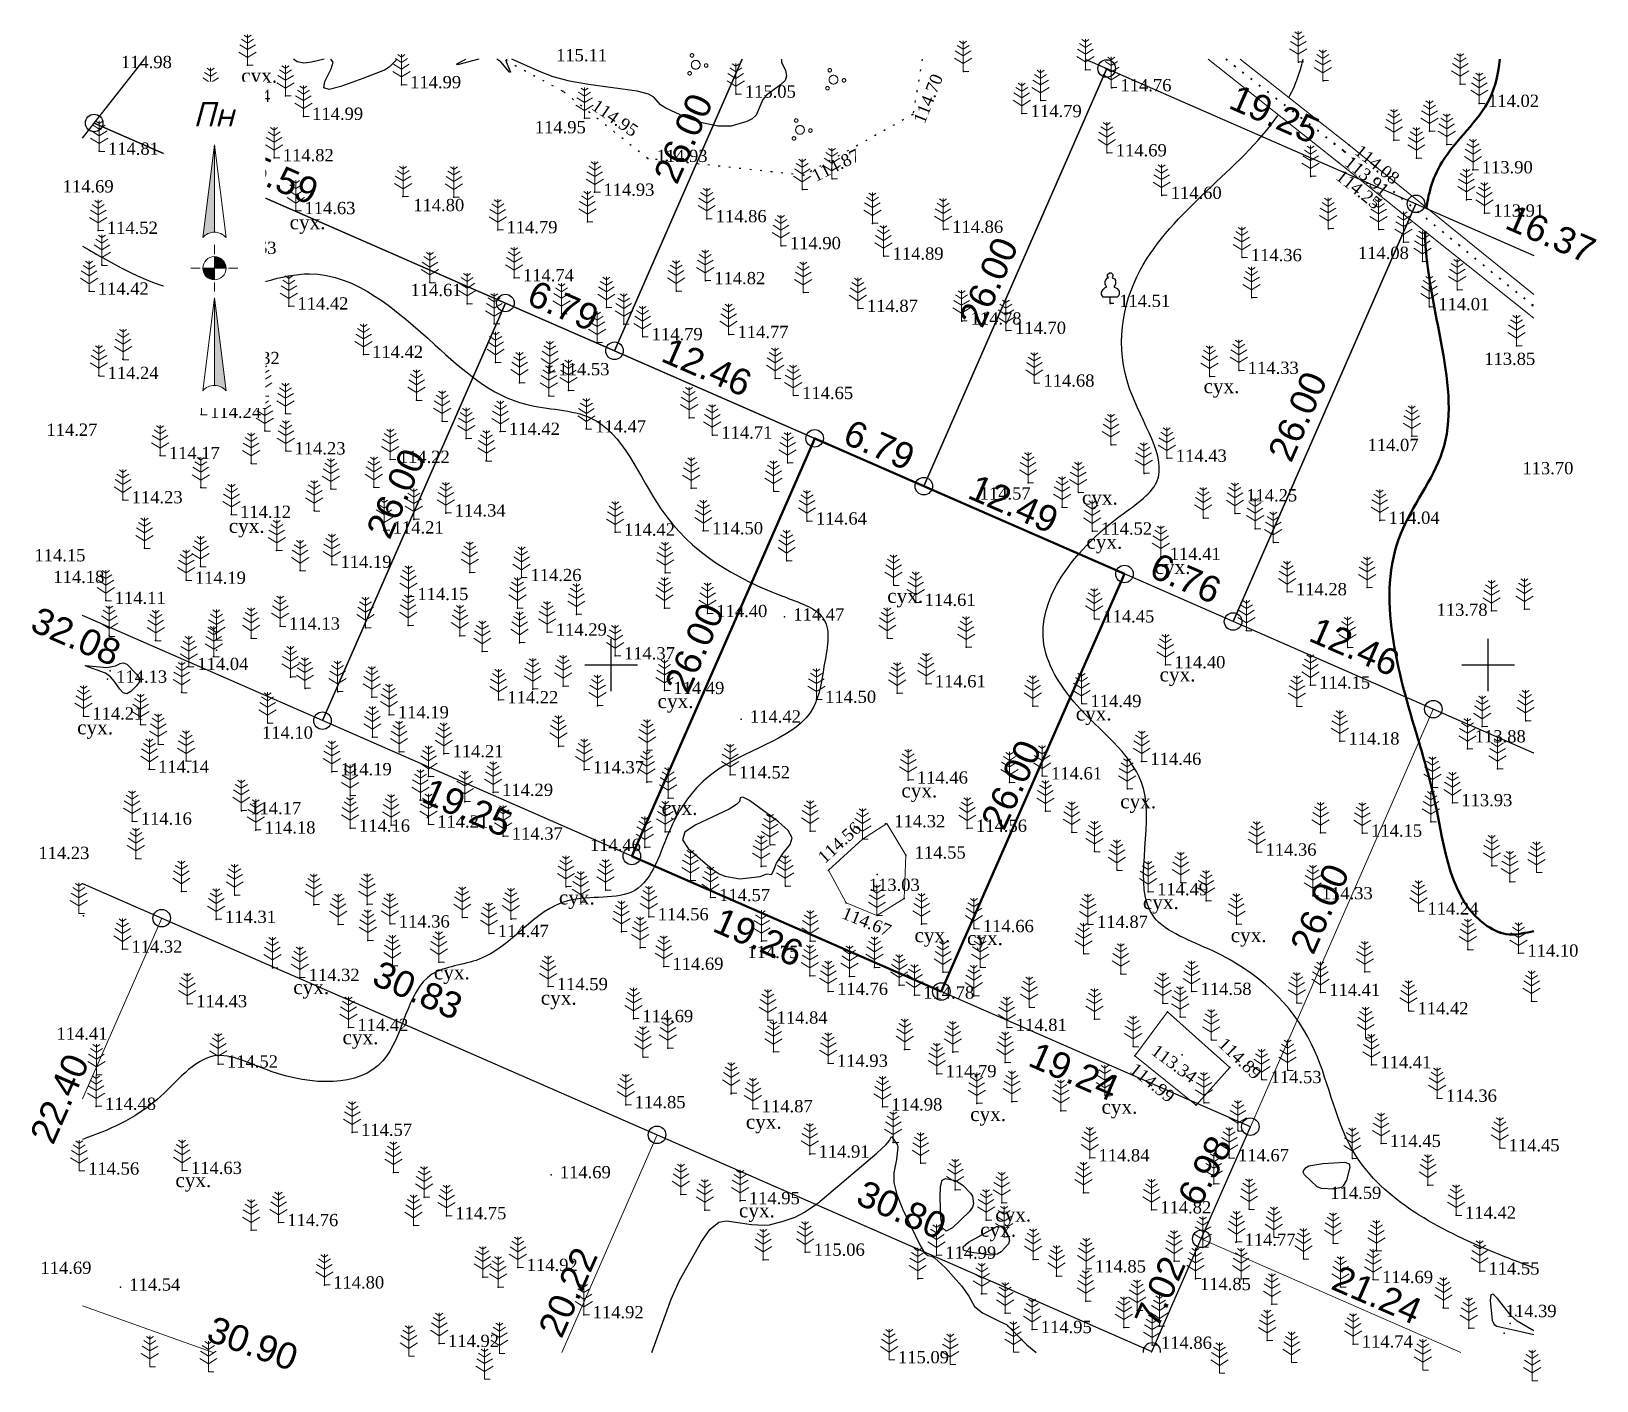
# Model space of a CAD drawing. Header units: millimetres. Extents: x 5405616.9 to 5405706.2, y 5524909.2 to 5524986.1.
import ezdxf
from ezdxf.enums import TextEntityAlignment as Align

# ---------------------------------------------------------------- set-up
doc = ezdxf.new("R2010")
doc.units = ezdxf.units.MM
doc.set_wipeout_variables(frame=1)
doc.linetypes.add('HIDDEN', pattern=[0.5, 0, -0.5])
doc.linetypes.add('суцільна', pattern=[50, 50, 0])
for name, color, linetype, lineweight in [('#Лист (текст_ПН)', 250, 'Continuous', 0), ('#Штамп', 250, 'Continuous', 0), ('11900000', 1, 'Continuous', 30), ('Контур', 7, 'HIDDEN', 30), ('рельеф', 7, 'Continuous', 0), ('ТОЧКИ', 7, 'Continuous', 30), ('усл. знак', 7, 'суцільна', 20)]:
    doc.layers.add(name, color=color, linetype=linetype, lineweight=lineweight)
for name, color, linetype in [('горизонтали', 42, 'Continuous'), ('Ділянки_Межі', 10, 'Continuous'), ('надписи', 7, 'Continuous'), ('отметки', 7, 'Continuous'), ('промеры', 185, 'Continuous'), ('Растительность', 7, 'Continuous')]:
    doc.layers.add(name, color=color, linetype=linetype)
doc.styles.get("Standard").update_dxf_attribs({"font": 'arial.ttf'})
doc.styles.add('times', font='times.ttf')
doc.styles.add('Мой_Топо', font='isocpeui.ttf')
doc.linetypes.add('канава 0', pattern='A,0.9,0,["|",Standard,S=0.25,R=0,X=0,Y=0],0.1', length=1)

msp = doc.modelspace()

# ---------------------------------------------------------------- texts
at = {"layer": 'надписи', "color": 7, "style": 'times'}
for p in [(5405628.914, 5524984.013, 111.861), (5405631.675, 5524975.65, 111.861), (5405683.779, 5524966.301, 111.861), (5405676.844, 5524959.944, 111.861), (5405628.202, 5524958.335, 111.861), (5405677.099, 5524957.428, 111.861), (5405680.985, 5524955.99, 111.861), (5405665.745, 5524954.344, 111.861), (5405681.271, 5524949.861, 111.861), (5405652.653, 5524948.34, 111.861), (5405676.493, 5524947.634, 111.861), (5405619.561, 5524946.843, 111.861), (5405666.55, 5524943.246, 111.861), (5405652.878, 5524942.246, 111.861), (5405679.029, 5524942.623, 111.861), (5405647.026, 5524937.142, 111.861), (5405680.32, 5524936.874, 111.861), (5405667.297, 5524934.99, 111.861), (5405685.326, 5524934.993, 111.861), (5405670.295, 5524934.826, 111.861), (5405639.899, 5524932.868, 111.861), (5405631.882, 5524932.027, 111.861), (5405645.992, 5524931.423, 111.861), (5405634.689, 5524929.17, 111.861), (5405677.96, 5524925.203, 111.861), (5405657.683, 5524924.348, 111.861), (5405670.474, 5524924.788, 111.861), (5405625.161, 5524921.02, 111.861), (5405657.292, 5524919.295, 111.861), (5405671.902, 5524919.056, 111.861), (5405671.042, 5524918.194, 111.861)]:
    msp.add_text('сух.', height=0.8, dxfattribs=at).set_placement(p, align=Align.TOP_LEFT)
at = {"layer": 'отметки', "color": 7, "style": 'times'}
for s, p in [('114.98', (5405622.055, 5524984.738, 114.981)), ('115.11', (5405646.865, 5524985.13, 115.109)), ('114.99', (5405638.543, 5524983.59, 114.994)), ('115.05', (5405657.627, 5524983.054, 115.053)), ('114.76', (5405679.042, 5524983.416, 114.761)), ('114.94', (5405627.668, 5524982.813, 114.943)), ('114.02', (5405699.998, 5524982.526, 114.022)), ('114.99', (5405632.956, 5524981.789, 114.995)), ('114.79', (5405673.924, 5524981.944, 114.792)), ('114.95', (5405645.652, 5524981.021, 114.946)), ('114.81', (5405621.316, 5524979.798, 114.807)), ('114.82', (5405631.284, 5524979.426, 114.818)), ('114.93', (5405652.594, 5524979.385, 114.932)), ('114.69', (5405678.774, 5524979.705, 114.689)), ('113.90', (5405699.639, 5524978.737, 113.897)), ('114.69', (5405618.734, 5524977.648, 114.688)), ('114.93', (5405649.563, 5524977.459, 114.931)), ('114.60', (5405681.906, 5524977.28, 114.597)), ('114.63', (5405632.519, 5524976.412, 114.629)), ('114.80', (5405638.722, 5524976.58, 114.796)), ('114.86', (5405655.962, 5524975.947, 114.857)), ('113.91', (5405700.292, 5524976.268, 113.912)), ('114.52', (5405621.255, 5524975.287, 114.523)), ('114.79', (5405644.038, 5524975.319, 114.79)), ('114.86', (5405669.447, 5524975.344, 114.855)), ('114.63', (5405628.016, 5524974.144, 114.625)), ('114.90', (5405660.196, 5524974.411, 114.899)), ('114.89', (5405666.05, 5524973.814, 114.887)), ('114.36', (5405686.474, 5524973.73, 114.358)), ('114.08', (5405692.578, 5524973.852, 114.079)), ('114.74', (5405644.975, 5524972.579, 114.737)), ('114.82', (5405655.884, 5524972.414, 114.818)), ('114.42', (5405620.736, 5524971.819, 114.421)), ('114.61', (5405638.57, 5524971.738, 114.61)), ('114.42', (5405632.121, 5524970.972, 114.421)), ('114.87', (5405664.585, 5524970.831, 114.866)), ('114.51', (5405678.97, 5524971.121, 114.51)), ('114.01', (5405697.161, 5524970.932, 114.006)), ('114.32', (5405625.71, 5524969.736, 114.324)), ('114.78', (5405670.499, 5524970.114, 114.782)), ('114.70', (5405673.03, 5524969.581, 114.704)), ('114.79', (5405652.316, 5524969.221, 114.794)), ('114.77', (5405657.21, 5524969.345, 114.773)), ('114.32', (5405628.202, 5524967.856, 114.321)), ('114.42', (5405636.377, 5524968.213, 114.418)), ('113.85', (5405699.781, 5524967.811, 113.849)), ('114.24', (5405621.296, 5524967.008, 114.242)), ('114.53', (5405647.002, 5524967.224, 114.527)), ('114.33', (5405686.301, 5524967.299, 114.326)), ('114.68', (5405674.651, 5524966.572, 114.681)), ('114.65', (5405660.893, 5524965.865, 114.655)), ('114.24', (5405627.14, 5524964.783, 114.242)), ('114.27', (5405617.809, 5524963.768, 114.269)), ('114.42', (5405644.178, 5524963.821, 114.423)), ('114.47', (5405649.087, 5524963.96, 114.472)), ('114.71', (5405656.286, 5524963.609, 114.708)), ('114.17', (5405624.788, 5524962.439, 114.168)), ('114.23', (5405631.953, 5524962.708, 114.227)), ('114.07', (5405693.128, 5524962.9, 114.072)), ('114.22', (5405637.899, 5524962.222, 114.221)), ('114.43', (5405682.197, 5524962.288, 114.428)), ('113.70', (5405701.956, 5524961.576, 113.702)), ('114.23', (5405622.667, 5524959.918, 114.234)), ('114.57', (5405671.014, 5524960.133, 114.567)), ('114.25', (5405686.21, 5524960.028, 114.253)), ('114.12', (5405628.849, 5524959.087, 114.118)), ('114.34', (5405641.081, 5524959.166, 114.343)), ('114.21', (5405637.552, 5524958.197, 114.205)), ('114.42', (5405650.738, 5524958.074, 114.418)), ('114.50', (5405655.757, 5524958.152, 114.497)), ('114.64', (5405661.679, 5524958.709, 114.64)), ('114.52', (5405677.94, 5524958.132, 114.52)), ('114.04', (5405694.33, 5524958.749, 114.038)), ('114.15', (5405617.124, 5524956.609, 114.15)), ('114.19', (5405634.577, 5524956.238, 114.187)), ('114.41', (5405681.85, 5524956.69, 114.41)), ('114.18', (5405618.203, 5524955.376, 114.181)), ('114.19', (5405626.272, 5524955.328, 114.193)), ('114.26', (5405645.406, 5524955.48, 114.261)), ('114.15', (5405638.958, 5524954.401, 114.154)), ('114.28', (5405689.044, 5524954.675, 114.276)), ('114.11', (5405621.701, 5524954.18, 114.113)), ('114.40', (5405656, 5524953.43, 114.402)), ('114.61', (5405667.878, 5524954.068, 114.612)), ('113.78', (5405697.064, 5524953.503, 113.781)), ('114.13', (5405631.635, 5524952.718, 114.13)), ('114.47', (5405660.391, 5524953.236, 114.47)), ('114.45', (5405678.062, 5524953.125, 114.447)), ('114.29', (5405646.851, 5524952.372, 114.292)), ('114.37', (5405650.732, 5524951.016, 114.375)), ('114.04', (5405626.413, 5524950.411, 114.039)), ('114.40', (5405682.115, 5524950.509, 114.398)), ('114.13', (5405621.784, 5524949.687, 114.13)), ('114.49', (5405653.549, 5524949.04, 114.492)), ('114.61', (5405668.456, 5524949.424, 114.608)), ('114.15', (5405690.371, 5524949.356, 114.152)), ('114.22', (5405644.082, 5524948.509, 114.224)), ('114.50', (5405662.205, 5524948.536, 114.499)), ('114.49', (5405677.331, 5524948.298, 114.493)), ('114.21', (5405620.426, 5524947.584, 114.209)), ('114.19', (5405637.845, 5524947.656, 114.187)), ('114.42', (5405657.917, 5524947.414, 114.422)), ('114.10', (5405630.096, 5524946.496, 114.105)), ('113.88', (5405699.239, 5524946.281, 113.881)), ('114.21', (5405640.963, 5524945.437, 114.21)), ('114.18', (5405692.042, 5524946.16, 114.183)), ('114.14', (5405624.173, 5524944.556, 114.14)), ('114.37', (5405648.971, 5524944.519, 114.365)), ('114.46', (5405680.746, 5524944.999, 114.459)), ('114.19', (5405634.586, 5524944.41, 114.193)), ('114.52', (5405657.294, 5524944.23, 114.523)), ('114.46', (5405667.436, 5524943.936, 114.46)), ('114.61', (5405675.084, 5524944.169, 114.608)), ('114.29', (5405643.785, 5524943.23, 114.287)), ('114.17', (5405629.429, 5524942.188, 114.17)), ('113.93', (5405698.475, 5524942.644, 113.932)), ('114.16', (5405623.191, 5524941.592, 114.161)), ('114.18', (5405630.242, 5524941.085, 114.18)), ('114.16', (5405635.629, 5524941.191, 114.16)), ('114.21', (5405640.086, 5524941.423, 114.212)), ('114.32', (5405666.146, 5524941.442, 114.317)), ('114.56', (5405670.804, 5524941.183, 114.56)), ('114.37', (5405644.341, 5524940.736, 114.371)), ('114.46', (5405648.793, 5524940.09, 114.459)), ('114.15', (5405693.332, 5524940.907, 114.152)), ('114.23', (5405617.35, 5524939.632, 114.232)), ('114.55', (5405667.311, 5524939.659, 114.545)), ('114.36', (5405687.311, 5524939.823, 114.36)), ('113.03', (5405664.692, 5524937.814, 113.032)), ('114.49', (5405681.13, 5524937.564, 114.491)), ('114.57', (5405656.161, 5524937.232, 114.569)), ('114.33', (5405690.516, 5524937.335, 114.329)), ('114.24', (5405696.544, 5524936.467, 114.241)), ('114.31', (5405627.992, 5524935.989, 114.31)), ('114.36', (5405637.897, 5524935.727, 114.358)), ('114.56', (5405652.66, 5524936.137, 114.556)), ('114.87', (5405677.701, 5524935.707, 114.873)), ('114.47', (5405643.543, 5524935.18, 114.466)), ('114.66', (5405671.196, 5524935.462, 114.657)), ('114.32', (5405622.655, 5524934.289, 114.318)), ('114.75', (5405657.77, 5524933.983, 114.751)), ('114.10', (5405702.242, 5524934.064, 114.101)), ('114.69', (5405653.5, 5524933.31, 114.692)), ('114.32', (5405632.757, 5524932.675, 114.317)), ('114.59', (5405646.909, 5524932.154, 114.585)), ('114.43', (5405626.345, 5524931.179, 114.432)), ('114.76', (5405662.884, 5524931.882, 114.756)), ('114.78', (5405667.796, 5524931.671, 114.781)), ('114.58', (5405683.608, 5524931.879, 114.58)), ('114.41', (5405690.945, 5524931.826, 114.409)), ('114.69', (5405651.777, 5524930.327, 114.688)), ('114.84', (5405659.437, 5524930.241, 114.844)), ('114.42', (5405695.977, 5524930.772, 114.421)), ('114.41', (5405618.38, 5524929.327, 114.408)), ('114.42', (5405635.537, 5524929.827, 114.42)), ('114.81', (5405673.073, 5524929.826, 114.813)), ('114.52', (5405628.103, 5524927.738, 114.518)), ('114.93', (5405662.875, 5524927.782, 114.931)), ('114.41', (5405693.856, 5524927.699, 114.41)), ('114.79', (5405669.069, 5524927.186, 114.789)), ('114.53', (5405687.599, 5524926.851, 114.529)), ('114.36', (5405697.595, 5524925.788, 114.362)), ('114.48', (5405621.149, 5524925.327, 114.478)), ('114.85', (5405651.34, 5524925.419, 114.852)), ('114.87', (5405658.588, 5524925.187, 114.869)), ('114.98', (5405665.977, 5524925.29, 114.981)), ('114.57', (5405635.747, 5524923.842, 114.572)), ('114.45', (5405694.399, 5524923.208, 114.446)), ('114.91', (5405661.831, 5524922.605, 114.914)), ('114.84', (5405677.787, 5524922.387, 114.836)), ('114.67', (5405685.742, 5524922.391, 114.67)), ('114.45', (5405701.17, 5524922.962, 114.454)), ('114.56', (5405620.189, 5524921.635, 114.561)), ('114.63', (5405626.047, 5524921.668, 114.635)), ('114.69', (5405647.077, 5524921.423, 114.686)), ('114.95', (5405657.856, 5524919.943, 114.947)), ('114.59', (5405691.005, 5524920.247, 114.585)), ('114.76', (5405631.539, 5524918.694, 114.757)), ('114.75', (5405641.121, 5524919.085, 114.753)), ('114.82', (5405681.309, 5524919.42, 114.821)), ('114.42', (5405698.685, 5524919.12, 114.423)), ('115.06', (5405661.558, 5524917.006, 115.057)), ('114.99', (5405669.052, 5524916.837, 114.994)), ('114.77', (5405686.116, 5524917.575, 114.77)), ('114.69', (5405617.468, 5524915.972, 114.692)), ('114.92', (5405645.19, 5524916.136, 114.922)), ('114.85', (5405677.587, 5524916.054, 114.849)), ('114.55', (5405700.024, 5524915.935, 114.553)), ('114.80', (5405634.159, 5524915.138, 114.8)), ('114.85', (5405683.571, 5524915.045, 114.851)), ('114.69', (5405693.955, 5524915.446, 114.685)), ('114.54', (5405622.535, 5524915.015, 114.538)), ('114.92', (5405648.95, 5524913.44, 114.921)), ('114.39', (5405700.999, 5524913.508, 114.553)), ('114.95', (5405674.498, 5524912.596, 114.953)), ('114.92', (5405640.705, 5524911.802, 114.92)), ('114.86', (5405681.347, 5524911.698, 114.858)), ('114.74', (5405692.8, 5524911.771, 114.739)), ('115.09', (5405666.357, 5524910.873, 115.093))]:
    msp.add_text(s, height=0.7, dxfattribs=at).set_placement(p, align=Align.TOP_LEFT)
for s, rotation, p in [('114.70', 68.35089, (5405667.217, 5524981.078, 114.703)), ('114.95', 325.53281, (5405649.224, 5524982.31, 114.946)), ('114.87', 26.54379, (5405661.352, 5524978.158, 114.874)), ('114.08', 321.03856, (5405692.766, 5524979.73, 114.078)), ('113.91', 320.73498, (5405692.191, 5524979.084, 113.908)), ('114.25', 321.49154, (5405691.695, 5524978.301, 114.249)), ('114.56', 42.39047, (5405661.705, 5524939.152, 114.558)), ('114.67', 338.0304, (5405663.355, 5524936.226, 114.67)), ('114.89', 316.18008, (5405685.05, 5524928.819, 114.894)), ('113.34', 323.40069, (5405681.149, 5524928.411, 113.341)), ('114.99', 321.27236, (5405679.946, 5524927.362, 114.828))]:
    msp.add_text(s, height=0.7, rotation=rotation, dxfattribs=at).set_placement(p, align=Align.TOP_LEFT)
at = {"layer": 'промеры', "char_height": 1.5, "attachment_point": 1}
for s, insert, rotation in [('19.25', (5405685.731, 5524983.162), 336.35584), ('26.00', (5405652.378, 5524977.938), 66.37949), ('25.59', (5405628.656, 5524979.667), 336.4763), ('16.37', (5405701.481, 5524976.311), 336.4763), ('26.00', (5405669.782, 5524969.736), 66.37949), ('6.79', (5405645.708, 5524971.993, 107.24), 336.4763), ('12.46', (5405653.368, 5524968.732, 107.24), 336.4763), ('26.00', (5405687.395, 5524962.077), 66.37949), ('6.79', (5405663.726, 5524964.056, 107.24), 336.4763), ('26.00', (5405635.993, 5524957.685), 66.37949), ('12.49', (5405670.846, 5524960.929), 336.4763), ('6.76', (5405681.198, 5524956.453), 336.4763), ('26.00', (5405653.007, 5524948.87), 66.37949), ('32.08', (5405617.402, 5524953.373), 336.35584), ('12.46', (5405690.291, 5524952.783), 336.4763), ('26.00', (5405671.031, 5524941.109, 107.24), 65.31556), ('19.25', (5405639.714, 5524943.61), 336.35584), ('26.00', (5405688.659, 5524934.006), 66.37949), ('19.26', (5405656.305, 5524936.225), 336.35584), ('30.83', (5405636.879, 5524933.196), 336.3783), ('22.40', (5405616.812, 5524923.171), 66.39254), ('19.24', (5405674.293, 5524928.554), 336.35584), ('6.98', (5405682.229, 5524919.711), 61.91278), ('30.80', (5405664.475, 5524920.676), 336.32163), ('20.22', (5405645.802, 5524912.127, 107.24), 66.39254), ('7.02', (5405679.788, 5524912.693), 66.35584), ('21.24', (5405691.562, 5524915.819), 336.4763), ('30.90', (5405627.366, 5524912.909), 340.0588)]:
    msp.add_mtext(s, dxfattribs=dict(at, insert=insert, rotation=rotation))

# ---------------------------------------------------------------- blocks, each defined once
blk = doc.blocks.new('A$C51FE15A3')
at = {"layer": 'Растительность', "color": 94, "lineweight": 0}
for points in [[(-0.447, 1.172), (0, 0.895), (0.447, 1.172)], [(-0.343, 1.489), (0, 1.267), (0.343, 1.489)], [(-0.201, 1.726), (0, 1.584), (0.201, 1.726)], [(0, 1.75), (0, 0), (0.319, 0)], [(-0.493, 0.753), (0, 0.444), (0.493, 0.753)]]:
    blk.add_lwpolyline(points, dxfattribs=at)
blk = doc.blocks.new('A$C2ACB5305')
at = {"layer": 'Растительность'}
blk.add_lwpolyline([(0.2, 0), (0.2, 0), (0, 0), (0, 0.35), (-0.4, 0.35), (-0.5, 0.5), (-0.5, 0.65), (-0.4, 0.8), (-0.3, 0.9), (-0.2, 0.95), (-0.25, 1), (-0.3, 1.1), (-0.3, 1.25), (-0.25, 1.35), (-0.15, 1.45), (-0.1, 1.45), (-0.15, 1.55), (-0.15, 1.65), (-0.05, 1.75), (0.05, 1.75), (0.15, 1.65), (0.15, 1.55), (0.1, 1.45), (0.25, 1.4), (0.3, 1.3), (0.3, 1.1), (0.25, 1), (0.2, 0.95), (0.4, 0.85), (0.5, 0.7), (0.5, 0.5), (0.45, 0.4), (0.4, 0.35), (0, 0.35)], dxfattribs=at)
blk = doc.blocks.new('A$C72385B22')
at = {"layer": 'усл. знак'}
for centre, radius in [((0, 0), 0.625), ((-0.02, 1.49), 0.25), ((-1.29, -0.64), 0.25), ((1.28, -0.76), 0.25)]:
    blk.add_circle(centre, radius, dxfattribs=at)
blk = doc.blocks.new('*U5')
at = {"color": 0}
for points in [[(-0.113, 0), (-0.109, -0.029), (-0.097, -0.056)], [(-0.113, 0), (-0.097, -0.056), (0, 0)], [(-0.097, -0.056), (0, -0.113), (0, 0)], [(-0.097, -0.056), (-0.08, -0.08), (-0.056, -0.097)], [(-0.097, -0.056), (-0.056, -0.097), (0, -0.113)], [(-0.056, -0.097), (-0.029, -0.109), (0, -0.113)]]:
    blk.add_solid(points, dxfattribs=at)
blk = doc.blocks.new('*U6')
at = {"color": 0}
for points in [[(0, 0), (0.097, 0.056), (0, 0.113)], [(0.097, 0.056), (0.029, 0.109), (0, 0.113)], [(0, 0), (0.113, 0), (0.097, 0.056)], [(0.097, 0.056), (0.056, 0.097), (0.029, 0.109)], [(0.097, 0.056), (0.08, 0.08), (0.056, 0.097)], [(0.113, 0), (0.109, 0.029), (0.097, 0.056)]]:
    blk.add_solid(points, dxfattribs=at)
blk = doc.blocks.new('*U7')
at = {"color": 0}
for points in [[(0, -1.136), (0.021, -1.138), (0, -0.288)], [(0.021, -1.138), (0.042, -1.142), (0, -0.288)], [(0.042, -1.142), (0.062, -1.15), (0, -0.288)], [(0.062, -1.15), (0.081, -1.16), (0, -0.288)], [(0.081, -1.16), (0.098, -1.173), (0, -0.288)], [(0.098, -1.173), (0.113, -1.188), (0, -0.288)]]:
    blk.add_solid(points, dxfattribs=at)
blk = doc.blocks.new('*U8')
at = {"color": 0}
for points in [[(-0.113, 0.297), (-0.098, 0.312), (0, 1.197)], [(-0.098, 0.312), (-0.081, 0.325), (0, 1.197)], [(-0.081, 0.325), (-0.062, 0.335), (0, 1.197)], [(-0.062, 0.335), (-0.042, 0.343), (0, 1.197)], [(-0.042, 0.343), (-0.021, 0.347), (0, 1.197)], [(-0.021, 0.347), (0, 0.349), (0, 1.197)]]:
    blk.add_solid(points, dxfattribs=at)
blk = doc.blocks.new('#Північ')
at = {"color": 7}
blk.add_wipeout([(-2.901, 10.635), (2.901, 10.635), (2.901, -7.981), (-2.901, -7.981)], dxfattribs=at).dxf.layer = '#Лист (текст_ПН)'
at = {"layer": '#Лист (текст_ПН)'}
for p, q in [((-0.663, 1.748), (0, 7.043)), ((0, 7.043), (0, 2.052)), ((0, 7.043), (0.663, 1.748)), ((0, 1.337), (0, 0.807)), ((-1.337, 0), (-0.807, 0)), ((-0.662, 0), (0.662, 0)), ((0, 0.662), (0, -0.662)), ((1.337, 0), (0.807, 0)), ((0, -1.337), (0, -0.807)), ((-0.663, -6.99), (0, -1.695)), ((0, -1.695), (0.663, -6.99)), ((0, -1.695), (0, -6.686))]:
    blk.add_line(p, q, dxfattribs=at)
at = {"layer": '#Лист (текст_ПН)', "flags": 128}
for points in [[(0, 7.043), (-0.663, 1.748, -0.218585), (0, 2.052)], [(0, 0), (-0.662, 0, 0.414214), (0, -0.662)]]:
    blk.add_lwpolyline(points, format="xyb", close=True, dxfattribs=at)
at = {"layer": '#Лист (текст_ПН)'}
blk.add_circle((0, 0), 0.662, dxfattribs=at)
for centre in [(0, 1.178), (0, -7.56)]:
    blk.add_arc(centre, 0.874, 40.67981, 139.32019, dxfattribs=at)
at = {"layer": '#Лист (текст_ПН)', "xscale": 5.883850111352785, "yscale": 5.883850111352785, "zscale": 5.883850111352785}
for name in ['*U8', '*U5', '*U6', '*U7']:
    blk.add_blockref(name, (0, 0), dxfattribs=at)
at = {"layer": '#Лист (текст_ПН)', "style": 'Мой_Топо'}
blk.add_text('Пн', height=1.4, dxfattribs=at).set_placement((-1.217, 8.077))

# ---------------------------------------------------------------- linework, layer by layer
at = {"layer": '11900000', "color": 7}
for points in [[(5405650, 5524948.5, 0), (5405650, 5524951.5, 0)], [(5405650, 5524948.5, 0), (5405650, 5524951.5, 0)], [(5405700, 5524948.5, 0), (5405700, 5524951.5, 0)], [(5405700, 5524948.5, 0), (5405700, 5524951.5, 0)], [(5405648.5, 5524950, 0), (5405651.5, 5524950, 0)], [(5405648.5, 5524950, 0), (5405651.5, 5524950, 0)], [(5405698.5, 5524950, 0), (5405701.5, 5524950, 0)], [(5405698.5, 5524950, 0), (5405701.5, 5524950, 0)]]:
    msp.add_polyline3d(points, dxfattribs=at)
at = {"layer": 'горизонтали', "color": 32}
for points in [[(5405633.649, 5524984.55, 115), (5405632.917, 5524984.372, 115), (5405632.477, 5524984.322, 115), (5405632.107, 5524984.402, 115), (5405631.892, 5524984.55, 115)], [(5405637.755, 5524984.55, 115), (5405637.717, 5524984.452, 115), (5405637.357, 5524984.102, 115), (5405637.087, 5524983.932, 115), (5405635.857, 5524983.442, 115), (5405634.597, 5524982.992, 115), (5405633.927, 5524982.822, 115), (5405633.627, 5524982.912, 115), (5405633.677, 5524983.272, 115), (5405634.037, 5524983.992, 115), (5405634.147, 5524984.382, 115), (5405634.026, 5524984.55, 115)], [(5405642.461, 5524984.55, 115), (5405641.237, 5524984.232, 115), (5405641.207, 5524984.282, 115), (5405641.72, 5524984.55, 115)], [(5405644.044, 5524984.55, 115), (5405644.027, 5524984.402, 115), (5405644.267, 5524983.812, 115), (5405644.207, 5524983.812, 115), (5405643.707, 5524984.392, 115), (5405643.486, 5524984.55, 115)], [(5405659.707, 5524984.55, 115), (5405659.717, 5524984.372, 115), (5405659.937, 5524983.902, 115), (5405660.007, 5524983.602, 115), (5405659.917, 5524983.332, 115), (5405659.667, 5524983.082, 115), (5405658.867, 5524982.492, 115), (5405658.657, 5524982.242, 115), (5405658.267, 5524981.352, 115), (5405658.047, 5524981.152, 115), (5405657.737, 5524981.002, 115), (5405656.847, 5524980.722, 115), (5405656.087, 5524980.732, 115), (5405655.097, 5524980.932, 115), (5405654.227, 5524981.252, 115), (5405653.127, 5524981.762, 115), (5405652.827, 5524981.952, 115), (5405652.447, 5524982.382, 115), (5405652.137, 5524982.552, 115), (5405651.487, 5524982.722, 115), (5405648.717, 5524983.112, 115), (5405647.627, 5524983.302, 115), (5405646.697, 5524983.542, 115), (5405645.927, 5524983.842, 115), (5405644.341, 5524984.55, 115)], [(5405652.317, 5524910.798, 115), (5405653.417, 5524913.832, 115), (5405653.897, 5524914.892, 115), (5405655.157, 5524917.122, 115), (5405655.657, 5524917.822, 115), (5405656.137, 5524918.222, 115), (5405656.587, 5524918.302, 115), (5405658.007, 5524918.082, 115), (5405658.727, 5524918.042, 115), (5405659.027, 5524918.062, 115), (5405659.817, 5524918.272, 115), (5405660.487, 5524918.512, 115), (5405661.037, 5524918.792, 115), (5405661.787, 5524919.312, 115), (5405665.147, 5524922.162, 115), (5405665.687, 5524922.652, 115), (5405665.877, 5524922.882, 115), (5405665.987, 5524923.112, 115), (5405666.317, 5524922.642, 115), (5405666.347, 5524922.492, 115), (5405666.267, 5524921.792, 115), (5405666.127, 5524921.042, 115), (5405666.127, 5524920.482, 115), (5405666.287, 5524919.802, 115), (5405666.617, 5524918.982, 115), (5405667.597, 5524916.932, 115), (5405667.867, 5524916.482, 115), (5405668.057, 5524916.322, 115), (5405668.267, 5524916.282, 115), (5405668.447, 5524916.192, 115), (5405669.057, 5524915.612, 115), (5405669.977, 5524914.582, 115), (5405670.397, 5524913.992, 115), (5405670.727, 5524913.412, 115), (5405671.177, 5524913.052, 115), (5405672.207, 5524912.532, 115), (5405672.547, 5524912.382, 115), (5405673.697, 5524911.232, 115), (5405674.236, 5524910.798, 115)], [(5405702.614, 5524912.025, 114.5), (5405701.667, 5524912.582, 114.5), (5405701.297, 5524912.902, 114.5), (5405700.537, 5524913.862, 114.5), (5405700.287, 5524914.122, 114.5), (5405700.157, 5524914.082, 114.5), (5405700.127, 5524913.752, 114.5), (5405700.227, 5524912.642, 114.5)], [(5405700.227, 5524912.642, 114.5), (5405700.347, 5524912.392, 114.5), (5405700.507, 5524912.282, 114.5), (5405701.867, 5524911.992, 114.5), (5405702.614, 5524911.819, 114.5)]]:
    msp.add_polyline3d(points, dxfattribs=at)
for points in [[(5405622.617, 5524948.482, 114), (5405622.397, 5524948.362, 114), (5405622.187, 5524948.402, 114), (5405621.987, 5524948.612, 114), (5405621.697, 5524949.062, 114), (5405621.467, 5524949.322, 114), (5405621.177, 5524949.532, 114), (5405620.017, 5524949.942, 114), (5405620.027, 5524949.972, 114), (5405621.247, 5524949.862, 114), (5405621.747, 5524949.952, 114), (5405622.017, 5524950.092, 114), (5405622.197, 5524950.122, 114), (5405622.397, 5524950.042, 114), (5405622.947, 5524949.482, 114), (5405623.097, 5524949.242, 114), (5405623.097, 5524949.012, 114), (5405622.947, 5524948.802, 114), (5405622.617, 5524948.482, 114)], [(5405658.497, 5524937.932, 114.5), (5405658.887, 5524938.082, 114.5), (5405659.137, 5524938.052, 114.5), (5405659.257, 5524938.262, 114.5), (5405659.437, 5524938.702, 114.5), (5405659.817, 5524939.262, 114.5), (5405660.217, 5524939.762, 114.5), (5405660.317, 5524940.132, 114.5), (5405660.087, 5524940.562, 114.5), (5405659.547, 5524941.062, 114.5), (5405657.887, 5524942.262, 114.5), (5405657.517, 5524942.452, 114.5), (5405657.367, 5524942.422, 114.5), (5405657.327, 5524942.222, 114.5), (5405657.157, 5524942.042, 114.5), (5405656.727, 5524941.782, 114.5), (5405654.787, 5524940.872, 114.5), (5405654.197, 5524940.472, 114.5), (5405654.067, 5524940.032, 114.5), (5405654.397, 5524939.542, 114.5), (5405655.757, 5524938.362, 114.5), (5405656.167, 5524938.082, 114.5), (5405656.477, 5524937.952, 114.5), (5405657.347, 5524937.812, 114.5), (5405658.497, 5524937.932, 114.5)], [(5405689.527, 5524920.912, 114.5), (5405689.457, 5524921.072, 114.5), (5405689.497, 5524921.192, 114.5), (5405689.627, 5524921.342, 114.5), (5405689.787, 5524921.442, 114.5), (5405690.577, 5524921.572, 114.5), (5405691.837, 5524921.642, 114.5), (5405692.087, 5524921.552, 114.5), (5405692.127, 5524921.362, 114.5), (5405691.937, 5524920.612, 114.5), (5405691.747, 5524920.302, 114.5), (5405691.637, 5524920.202, 114.5), (5405691.207, 5524920.112, 114.5), (5405690.497, 5524920.142, 114.5), (5405690.247, 5524920.242, 114.5), (5405689.527, 5524920.912, 114.5)], [(5405670.667, 5524919.272, 115), (5405670.607, 5524919.072, 115), (5405670.407, 5524918.802, 115), (5405669.457, 5524917.892, 115), (5405669.107, 5524917.712, 115), (5405668.887, 5524917.902, 115), (5405668.797, 5524918.472, 115), (5405668.757, 5524919.622, 115), (5405668.777, 5524920.252, 115), (5405668.877, 5524920.612, 115), (5405669.067, 5524920.712, 115), (5405669.637, 5524920.602, 115), (5405670.047, 5524920.332, 115), (5405670.497, 5524919.872, 115), (5405670.607, 5524919.702, 115), (5405670.667, 5524919.272, 115)], [(5405671.987, 5524917.972, 115), (5405672.177, 5524918.022, 115), (5405672.297, 5524918.002, 115), (5405672.407, 5524917.912, 115), (5405672.657, 5524917.402, 115), (5405672.707, 5524917.192, 115), (5405672.667, 5524916.992, 115), (5405672.247, 5524916.522, 115), (5405672.007, 5524916.392, 115), (5405671.657, 5524916.342, 115), (5405670.437, 5524916.512, 115), (5405670.097, 5524916.632, 115), (5405670.077, 5524916.822, 115), (5405670.387, 5524917.072, 115), (5405671.987, 5524917.972, 115)]]:
    msp.add_polyline3d(points, close=True, dxfattribs=at)
for points, knots in [([(5405688.64, 5524982.358), (5405688.869, 5524982.786), (5405689.181, 5524983.496), (5405689.387, 5524984.261), (5405689.449, 5524984.55)], [104.7478, 104.7478, 104.7478, 104.7478, 106.244974, 107.131522, 107.131522, 107.131522, 107.131522]), ([(5405702.614, 5524915.604), (5405701.765, 5524915.931), (5405697.727, 5524917.483), (5405691.748, 5524920.767), (5405690.456, 5524929.173), (5405685.864, 5524933.397), (5405678.956, 5524935.57), (5405682.018, 5524943.247), (5405676.904, 5524946.848), (5405673.214, 5524952.355), (5405677.096, 5524957.454), (5405682.552, 5524960.751), (5405678.423, 5524966.21), (5405679.751, 5524974.608), (5405685.836, 5524978.206), (5405688.015, 5524981.343)], [20.416975, 20.416975, 20.416975, 20.416975, 23.037626, 32.731638, 39.162292, 46.871348, 50.794349, 58.140724, 63.904689, 68.143785, 76.466951, 79.543627, 85.063561, 91.848837, 103.526432, 103.526432, 103.526432, 103.526432]), ([(5405619.87, 5524973.888), (5405620.312, 5524973.635), (5405623.435, 5524971.82), (5405627.095, 5524970.45), (5405634.017, 5524973.585), (5405639.554, 5524968.65), (5405644.076, 5524964.515), (5405650.202, 5524964.634), (5405652.744, 5524957.477), (5405657.638, 5524954.587), (5405662.753, 5524952.886), (5405662.102, 5524949.951), (5405661.607, 5524946.052), (5405656.166, 5524944.905), (5405653.211, 5524941.03), (5405652.017, 5524936.245), (5405646.321, 5524937.362), (5405643.86, 5524932.976), (5405638.381, 5524932.732), (5405638.048, 5524925.787), (5405631.475, 5524926.077), (5405627.008, 5524928.61), (5405624.068, 5524924.609), (5405621.355, 5524923.476), (5405619.87, 5524922.941)], [816.576713, 816.576713, 816.576713, 816.576713, 817.717516, 824.697693, 829.706044, 837.921411, 844.116267, 847.912489, 854.451188, 863.209597, 865.692003, 868.370851, 870.767732, 877.245455, 881.607053, 885.661514, 889.520415, 895.583001, 898.406187, 904.085367, 910.48747, 913.839474, 917.961004, 922.740612, 922.740612, 922.740612, 922.740612])]:
    msp.add_open_spline(points, degree=3, knots=knots, dxfattribs=at)
at = {"layer": 'горизонтали', "color": 32, "lineweight": 50}
for points, knots in [([(5405696.49, 5524976.076), (5405696.613, 5524977.01), (5405697.314, 5524979.256), (5405700.137, 5524981.557), (5405700.59, 5524983.757), (5405700.665, 5524984.55)], [72.931298, 72.931298, 72.931298, 72.931298, 75.851769, 80.363697, 82.746279, 82.746279, 82.746279, 82.746279]), ([(5405702.614, 5524934.813), (5405702.147, 5524934.748), (5405701.222, 5524934.444), (5405697.85, 5524936.019), (5405697.397, 5524941.089), (5405695.283, 5524948.2), (5405693.001, 5524955.828), (5405698.192, 5524962.186), (5405697.512, 5524968.123), (5405696.422, 5524972.572), (5405696.409, 5524974.689)], [28.167189, 28.167189, 28.167189, 28.167189, 29.586146, 30.927257, 38.609771, 42.347043, 54.087786, 59.302509, 65.201165, 71.520155, 71.520155, 71.520155, 71.520155])]:
    msp.add_open_spline(points, degree=3, knots=knots, dxfattribs=at)
at = {"layer": 'Ділянки_Межі', "lineweight": 25}
for points in [[(5405619.87, 5524980.049), (5405620.532, 5524980.907), (5405623.407, 5524984.55)], [(5405677.038, 5524984.55), (5405678.256, 5524984.017), (5405695.889, 5524976.297), (5405702.614, 5524973.357)], [(5405619.87, 5524937.531), (5405624.379, 5524935.557), (5405652.622, 5524923.203), (5405680.834, 5524910.84), (5405683.651, 5524917.273), (5405686.449, 5524923.665), (5405668.826, 5524931.381), (5405651.182, 5524939.105), (5405633.549, 5524946.825), (5405619.87, 5524952.814)]]:
    msp.add_lwpolyline(points, dxfattribs=at)
at = {"layer": 'Ділянки_Межі'}
for points in [[(5405657.476, 5524984.55), (5405650.195, 5524967.92), (5405643.976, 5524970.643), (5405620.532, 5524980.907)], [(5405620.532, 5524980.907), (5405623.407, 5524984.55)], [(5405677.038, 5524984.55), (5405678.256, 5524984.017), (5405667.828, 5524960.2), (5405661.61, 5524962.923), (5405650.195, 5524967.92)], [(5405650.195, 5524967.92), (5405657.476, 5524984.55)], [(5405619.87, 5524980.049), (5405620.532, 5524980.907), (5405643.976, 5524970.643), (5405633.549, 5524946.825), (5405619.87, 5524952.814)], [(5405685.462, 5524952.48), (5405695.889, 5524976.297), (5405702.614, 5524973.357)], [(5405702.614, 5524944.971), (5405696.877, 5524947.483), (5405685.462, 5524952.48)]]:
    msp.add_lwpolyline(points, dxfattribs=at)
for points in [[(5405667.828, 5524960.2), (5405678.256, 5524984.017), (5405695.889, 5524976.297), (5405685.462, 5524952.48), (5405679.269, 5524955.191)], [(5405633.549, 5524946.825), (5405643.976, 5524970.643), (5405650.195, 5524967.92), (5405661.61, 5524962.923), (5405651.182, 5524939.105)]]:
    msp.add_lwpolyline(points, close=True, dxfattribs=at)
at = {"layer": 'Ділянки_Межі', "lineweight": 50}
msp.add_lwpolyline([(5405651.182, 5524939.105), (5405661.61, 5524962.923), (5405667.828, 5524960.2), (5405679.269, 5524955.191), (5405668.826, 5524931.381)], close=True, dxfattribs=at)
at = {"layer": 'Ділянки_Межі', "lineweight": 0}
msp.add_lwpolyline([(5405668.826, 5524931.381), (5405679.269, 5524955.191), (5405685.462, 5524952.48), (5405696.877, 5524947.483), (5405686.449, 5524923.665)], close=True, dxfattribs=at)
for points in [[(5405683.651, 5524917.273), (5405686.449, 5524923.665), (5405696.877, 5524947.483), (5405702.614, 5524944.971)], [(5405619.87, 5524937.531), (5405624.379, 5524935.557), (5405619.87, 5524925.258)], [(5405619.87, 5524925.258), (5405624.379, 5524935.557), (5405652.622, 5524923.203), (5405647.186, 5524910.798)], [(5405647.186, 5524910.798), (5405652.622, 5524923.203), (5405680.834, 5524910.84), (5405680.815, 5524910.798)], [(5405680.815, 5524910.798), (5405680.834, 5524910.84), (5405683.651, 5524917.273), (5405698.443, 5524910.798)], [(5405698.443, 5524910.798), (5405683.651, 5524917.273)], [(5405619.87, 5524913.45), (5405627.322, 5524910.798)], [(5405627.322, 5524910.798), (5405619.87, 5524913.45)]]:
    msp.add_lwpolyline(points, dxfattribs=at)
at = {"layer": 'Контур', "color": 7, "linetype": 'HIDDEN', "elevation": 115.325}
msp.add_lwpolyline([(5405667.741, 5524984.55), (5405667.205, 5524981.396), (5405660.985, 5524977.927), (5405652.094, 5524978.885), (5405647.248, 5524982.721), (5405643.833, 5524984.55)], dxfattribs=at)
at = {"layer": 'отметки', "color": 7}
for p in [(5405629.279, 5524984.203, 114.951), (5405670.084, 5524983.839, 114.868), (5405677.056, 5524983.937, 114.726), (5405689.195, 5524984.379, 114.522), (5405638.043, 5524983.09, 114.994), (5405678.542, 5524982.916, 114.761), (5405690.592, 5524983.318, 114.385), (5405698.414, 5524983.124, 113.994), (5405627.168, 5524982.313, 114.943), (5405631.439, 5524982.455, 114.961), (5405647.248, 5524982.721, 114.946), (5405657.127, 5524982.554, 115.053), (5405674.504, 5524982.184, 114.729), (5405699.498, 5524982.026, 114.022), (5405632.456, 5524981.289, 114.995), (5405648.488, 5524981.181, 114.946), (5405667.205, 5524981.396, 114.703), (5405673.424, 5524981.444, 114.792), (5405626.276, 5524980.794, 114.876), (5405628.751, 5524980.809, 114.884), (5405696.663, 5524980.438, 114.009), (5405627.463, 5524979.979, 114.87), (5405692.063, 5524979.656, 114.078), (5405694.631, 5524979.937, 114.089), (5405697.641, 5524979.685, 113.947), (5405620.816, 5524979.298, 114.807), (5405630.784, 5524978.926, 114.818), (5405652.094, 5524978.885, 114.932), (5405678.274, 5524979.205, 114.689), (5405691.464, 5524978.656, 114.249), (5405691.8, 5524979.289, 113.908), (5405695.92, 5524978.905, 114.076), (5405660.985, 5524977.927, 114.874), (5405662.608, 5524977.726, 114.903), (5405689.892, 5524977.86, 114.31), (5405699.139, 5524978.237, 113.897), (5405638.134, 5524976.716, 114.799), (5405641.032, 5524976.686, 114.796), (5405649.063, 5524976.959, 114.931), (5405660.917, 5524977.111, 114.919), (5405681.406, 5524976.78, 114.597), (5405632.019, 5524975.912, 114.629), (5405698.761, 5524976.531, 113.936), (5405699.792, 5524975.768, 113.912), (5405648.647, 5524975.269, 114.901), (5405655.462, 5524975.447, 114.857), (5405664.913, 5524975.182, 114.838), (5405668.947, 5524974.844, 114.855), (5405690.894, 5524974.883, 114.258), (5405620.755, 5524974.787, 114.523), (5405643.538, 5524974.819, 114.79), (5405693.765, 5524974.829, 114.139), (5405695.183, 5524974.107, 114.079), (5405627.516, 5524973.644, 114.625), (5405659.696, 5524973.911, 114.899), (5405665.55, 5524973.314, 114.887), (5405685.974, 5524973.23, 114.358), (5405620.963, 5524972.812, 114.477), (5405696.269, 5524973.005, 114.03), (5405620.236, 5524971.319, 114.421), (5405629.594, 5524971.504, 114.467), (5405639.66, 5524971.804, 114.61), (5405644.475, 5524972.079, 114.737), (5405653.723, 5524971.317, 114.824), (5405655.384, 5524971.914, 114.818), (5405698.248, 5524971.395, 113.954), (5405631.621, 5524970.472, 114.421), (5405641.787, 5524970.604, 114.549), (5405649.74, 5524970.393, 114.797), (5405660.98, 5524971.234, 114.832), (5405678.47, 5524970.621, 114.51), (5405686.529, 5524970.946, 114.356), (5405696.661, 5524970.432, 114.006), (5405647.195, 5524970.015, 114.71), (5405664.085, 5524970.331, 114.866), (5405669.999, 5524969.614, 114.782), (5405625.21, 5524969.236, 114.324), (5405643.337, 5524969.456, 114.594), (5405650.728, 5524969.443, 114.761), (5405651.816, 5524968.721, 114.794), (5405656.71, 5524968.845, 114.773), (5405672.53, 5524969.081, 114.704), (5405635.877, 5524967.713, 114.418), (5405649.209, 5524968.4, 114.712), (5405701.624, 5524968.194, 113.849), (5405622.172, 5524967.437, 114.252), (5405627.702, 5524967.356, 114.321), (5405643.416, 5524967.257, 114.575), (5405620.796, 5524966.508, 114.242), (5405644.778, 5524966.099, 114.538), (5405646.444, 5524966.786, 114.529), (5405646.502, 5524966.724, 114.527), (5405659.363, 5524966.34, 114.677), (5405674.151, 5524966.072, 114.681), (5405684.134, 5524966.46, 114.269), (5405685.801, 5524966.799, 114.326), (5405630.164, 5524965.349, 114.302), (5405638.904, 5524965.098, 114.394), (5405646.451, 5524965.345, 114.544), (5405647.564, 5524965.662, 114.556), (5405660.393, 5524965.365, 114.655), (5405626.64, 5524964.283, 114.242), (5405631.43, 5524964.337, 114.307), (5405630.257, 5524963.344, 114.213), (5405640.362, 5524963.9, 114.377), (5405643.678, 5524963.321, 114.423), (5405648.587, 5524963.46, 114.472), (5405654.461, 5524964.099, 114.68), (5405641.731, 5524962.925, 114.36), (5405655.786, 5524963.109, 114.708), (5405678.514, 5524962.563, 114.587), (5405695.662, 5524963.047, 114.072), (5405624.288, 5524961.939, 114.168), (5405629.474, 5524961.5, 114.219), (5405631.453, 5524962.208, 114.227), (5405637.399, 5524961.722, 114.221), (5405642.881, 5524961.641, 114.383), (5405660.068, 5524961.524, 114.667), (5405681.697, 5524961.788, 114.428), (5405680.39, 5524960.928, 114.532), (5405626.608, 5524960.123, 114.131), (5405634.018, 5524960.041, 114.241), (5405636.474, 5524960.133, 114.212), (5405654.563, 5524960.085, 114.573), (5405659.27, 5524959.905, 114.673), (5405673.779, 5524960.379, 114.567), (5405676.641, 5524959.832, 114.567), (5405622.167, 5524959.418, 114.234), (5405633.077, 5524958.801, 114.196), (5405675.722, 5524958.993, 114.577), (5405628.349, 5524958.587, 114.118), (5405638.749, 5524958.3, 114.226), (5405640.581, 5524958.666, 114.343), (5405661.179, 5524958.209, 114.64), (5405683.769, 5524958.379, 114.401), (5405685.578, 5524958.643, 114.253), (5405693.83, 5524958.249, 114.038), (5405637.052, 5524957.697, 114.205), (5405650.238, 5524957.574, 114.418), (5405655.257, 5524957.652, 114.497), (5405677.44, 5524957.632, 114.52), (5405686.726, 5524957.773, 114.262), (5405623.396, 5524956.656, 114.188), (5405630.935, 5524956.537, 114.167), (5405681.35, 5524956.19, 114.41), (5405687.762, 5524956.981, 114.166), (5405626.597, 5524955.619, 114.157), (5405632.266, 5524955.385, 114.159), (5405634.077, 5524955.738, 114.187), (5405641.942, 5524955.271, 114.281), (5405653.078, 5524955.258, 114.399), (5405660.016, 5524955.943, 114.591), (5405625.772, 5524954.828, 114.193), (5405644.906, 5524954.98, 114.261), (5405666.12, 5524954.544, 114.549), (5405693.106, 5524954.419, 114.12), (5405621.201, 5524953.68, 114.113), (5405638.458, 5524953.901, 114.154), (5405667.378, 5524953.568, 114.612), (5405688.544, 5524954.175, 114.276), (5405644.669, 5524953.238, 114.317), (5405648.022, 5524952.883, 114.348), (5405653.042, 5524953.248, 114.392), (5405655.5, 5524952.93, 114.402), (5405659.891, 5524952.736, 114.47), (5405677.562, 5524952.625, 114.447), (5405700.2, 5524953.082, 113.781), (5405702.067, 5524953.186, 113.743), (5405621.391, 5524951.656, 114.051), (5405631.135, 5524952.218, 114.13), (5405636.006, 5524952.109, 114.174), (5405638.435, 5524952.243, 114.191), (5405641.382, 5524951.654, 114.264), (5405646.351, 5524951.872, 114.292), (5405686.226, 5524951.957, 114.28), (5405624.033, 5524951.4, 114.132), (5405627.491, 5524951.431, 114.126), (5405627.498, 5524950.847, 113.887), (5405629.475, 5524951.524, 114.169), (5405642.658, 5524950.761, 114.256), (5405644.786, 5524951.27, 114.249), (5405665.762, 5524951.52, 114.826), (5405670.251, 5524951.014, 114.55), (5405691.995, 5524950.999, 114.212), (5405621.57, 5524950.196, 114.144), (5405625.913, 5524949.911, 114.039), (5405627.343, 5524950.474, 114.111), (5405650.232, 5524950.516, 114.375), (5405681.615, 5524950.009, 114.398), (5405621.284, 5524949.187, 114.13), (5405621.447, 5524949.658, 113.937), (5405631.727, 5524949.311, 114.224), (5405625.512, 5524948.443, 114.077), (5405632.554, 5524948.666, 114.215), (5405634.418, 5524948.475, 114.173), (5405636.366, 5524948.164, 114.166), (5405645.531, 5524948.617, 114.275), (5405647.271, 5524948.788, 114.262), (5405653.049, 5524948.54, 114.492), (5405666.312, 5524948.384, 114.59), (5405667.956, 5524948.924, 114.608), (5405689.871, 5524948.856, 114.152), (5405643.582, 5524948.009, 114.224), (5405649.228, 5524947.67, 114.392), (5405661.705, 5524948.036, 114.499), (5405674.04, 5524947.649, 114.576), (5405676.831, 5524947.798, 114.493), (5405689.102, 5524947.644, 114.221), (5405619.926, 5524947.084, 114.209), (5405623.179, 5524946.612, 114.066), (5405630.431, 5524946.679, 114.105), (5405637.345, 5524947.156, 114.187), (5405657.417, 5524946.914, 114.422), (5405699.668, 5524946.49, 113.972), (5405702.144, 5524946.818, 113.703), (5405624.179, 5524945.491, 114.074), (5405636.393, 5524945.879, 114.141), (5405691.542, 5524945.66, 114.183), (5405625.768, 5524944.524, 114.147), (5405637.918, 5524945.042, 114.26), (5405640.463, 5524944.937, 114.21), (5405646.998, 5524945.358, 114.335), (5405652.049, 5524945.131, 114.448), (5405680.246, 5524944.499, 114.459), (5405698.821, 5524945.211, 113.881), (5405623.673, 5524944.056, 114.14), (5405634.086, 5524943.91, 114.193), (5405639.6, 5524943.631, 114.273), (5405648.471, 5524944.019, 114.365), (5405656.794, 5524943.73, 114.523), (5405674.584, 5524943.669, 114.608), (5405700.536, 5524944.067, 113.885), (5405643.285, 5524942.73, 114.287), (5405652.03, 5524943.325, 114.407), (5405666.936, 5524943.436, 114.46), (5405672.719, 5524943.297, 114.59), (5405679.433, 5524942.941, 114.538), (5405696.83, 5524943.018, 113.973), (5405635.122, 5524942.536, 114.168), (5405639.123, 5524942.298, 114.123), (5405641.667, 5524942.198, 114.319), (5405653.253, 5524942.405, 114.397), (5405697.975, 5524942.144, 113.932), (5405622.691, 5524941.092, 114.161), (5405628.929, 5524941.688, 114.17), (5405639.539, 5524941.308, 114.042), (5405665.646, 5524940.942, 114.317), (5405674.769, 5524941.665, 114.681), (5405696.74, 5524941.053, 114.04), (5405629.742, 5524940.585, 114.18), (5405635.129, 5524940.691, 114.16), (5405637.464, 5524940.857, 114.108), (5405639.586, 5524940.923, 114.212), (5405643.841, 5524940.236, 114.371), (5405653.089, 5524940.477, 114.505), (5405661.347, 5524940.518, 114.528), (5405664.336, 5524940.063, 114.414), (5405670.304, 5524940.683, 114.56), (5405676.265, 5524940.462, 114.596), (5405690.452, 5524940.423, 114.259), (5405692.832, 5524940.407, 114.152), (5405651.924, 5524939.59, 114.459), (5405659.061, 5524939.746, 114.441), (5405666.811, 5524939.159, 114.545), (5405677.565, 5524939.355, 114.607), (5405686.811, 5524939.323, 114.36), (5405622.906, 5524938.959, 114.213), (5405658.554, 5524938.51, 114.434), (5405662.393, 5524938.284, 114.558), (5405678.846, 5524938.291, 114.539), (5405700.211, 5524938.542, 113.967), (5405647.437, 5524937.355, 114.458), (5405654.518, 5524937.693, 114.534), (5405659.935, 5524937.387, 114.582), (5405665.171, 5524938.046, 113.032), (5405682.485, 5524937.585, 114.455), (5405701.246, 5524937.641, 113.929), (5405625.509, 5524937.073, 114.235), (5405628.542, 5524936.873, 114.259), (5405648.269, 5524936.467, 114.532), (5405649.696, 5524937.149, 114.479), (5405655.661, 5524936.732, 114.569), (5405666.713, 5524936.674, 114.534), (5405680.63, 5524937.064, 114.491), (5405683.925, 5524936.544, 114.45), (5405690.016, 5524936.835, 114.329), (5405619.93, 5524935.686, 114.25), (5405633.054, 5524936.323, 114.338), (5405636.102, 5524936.343, 114.277), (5405641.521, 5524935.593, 114.294), (5405652.16, 5524935.637, 114.556), (5405663.402, 5524936.429, 114.67), (5405665.162, 5524935.711, 114.575), (5405696.044, 5524935.967, 114.241), (5405627.492, 5524935.489, 114.31), (5405634.448, 5524935.194, 114.253), (5405637.397, 5524935.227, 114.358), (5405643.043, 5524934.68, 114.466), (5405644.295, 5524935.51, 114.387), (5405650.591, 5524934.789, 114.639), (5405667.703, 5524935.221, 114.681), (5405670.696, 5524934.962, 114.657), (5405677.201, 5524935.207, 114.873), (5405685.659, 5524935.214, 114.447), (5405700.716, 5524934.758, 113.999), (5405622.155, 5524933.789, 114.318), (5405636.135, 5524934.282, 114.369), (5405651.662, 5524933.871, 114.532), (5405658.58, 5524934.253, 114.751), (5405661.357, 5524934.242, 114.618), (5405640.184, 5524933.048, 114.493), (5405676.952, 5524933.53, 114.673), (5405698.849, 5524933.765, 114.191), (5405701.742, 5524933.564, 114.101), (5405630.692, 5524932.722, 114.385), (5405632.257, 5524932.175, 114.317), (5405637.537, 5524932.832, 114.441), (5405653, 5524932.81, 114.692), (5405661.336, 5524932.275, 114.768), (5405663.601, 5524932.236, 114.74), (5405665.016, 5524932.747, 114.654), (5405668.93, 5524932.485, 114.738), (5405671.062, 5524932.762, 114.708), (5405679.068, 5524932.38, 114.62), (5405692.976, 5524932.499, 114.386), (5405646.409, 5524931.654, 114.585), (5405662.384, 5524931.382, 114.756), (5405666.431, 5524931.733, 114.769), (5405667.296, 5524931.171, 114.781), (5405670.688, 5524931.138, 114.786), (5405683.108, 5524931.379, 114.58), (5405690.445, 5524931.326, 114.409), (5405625.845, 5524930.679, 114.432), (5405673.849, 5524930.479, 114.761), (5405681.456, 5524930.708, 114.698), (5405689.09, 5524930.723, 114.395), (5405695.477, 5524930.272, 114.421), (5405702.477, 5524930.818, 114.216), (5405635.037, 5524929.327, 114.42), (5405651.277, 5524929.827, 114.688), (5405658.937, 5524929.741, 114.844), (5405672.573, 5524929.326, 114.813), (5405677.568, 5524929.798, 114.714), (5405681.725, 5524930.212, 114.828), (5405682.451, 5524929.938, 114.775), (5405684.231, 5524928.621, 114.856), (5405693.025, 5524928.744, 114.384), (5405651.821, 5524927.641, 114.742), (5405653.238, 5524928.143, 114.715), (5405659.259, 5524927.933, 114.931), (5405666.735, 5524928.07, 114.949), (5405669.481, 5524927.923, 114.802), (5405679.773, 5524928.247, 114.992), (5405679.855, 5524927.699, 114.988), (5405682.554, 5524927.769, 113.341), (5405627.603, 5524927.238, 114.518), (5405662.375, 5524927.282, 114.931), (5405668.569, 5524926.686, 114.789), (5405672.47, 5524927.332, 114.838), (5405685.276, 5524927.044, 114.894), (5405688.579, 5524926.889, 114.524), (5405693.356, 5524927.199, 114.41), (5405620.664, 5524926.628, 114.462), (5405687.099, 5524926.351, 114.529), (5405650.84, 5524924.919, 114.852), (5405656.842, 5524925.547, 114.872), (5405656.849, 5524925.574, 114.866), (5405670.849, 5524924.998, 114.866), (5405672.852, 5524925.094, 114.907), (5405678.161, 5524925.437, 114.768), (5405683.354, 5524924.893, 114.818), (5405683.811, 5524925.034, 114.7), (5405697.095, 5524925.288, 114.362), (5405620.649, 5524924.827, 114.478), (5405658.088, 5524924.687, 114.869), (5405665.477, 5524924.79, 114.981), (5405675.649, 5524924.579, 114.881), (5405635.247, 5524923.342, 114.572), (5405685.744, 5524923.433, 114.697), (5405666.089, 5524922.767, 115.005), (5405693.899, 5524922.708, 114.446), (5405700.67, 5524922.462, 114.454), (5405661.331, 5524922.105, 114.914), (5405667.654, 5524921.578, 114.981), (5405677.287, 5524921.887, 114.836), (5405685.242, 5524921.891, 114.67), (5405692.261, 5524921.857, 114.513), (5405625.547, 5524921.168, 114.635), (5405637.589, 5524921.055, 114.732), (5405646.577, 5524920.923, 114.686), (5405684.365, 5524920.411, 114.789), (5405639.345, 5524919.649, 114.745), (5405653.978, 5524919.801, 114.929), (5405669.624, 5524920.069, 115.016), (5405676.941, 5524919.898, 114.899), (5405696.57, 5524920.336, 114.447), (5405655.337, 5524918.907, 114.984), (5405657.356, 5524919.443, 114.947), (5405672.273, 5524919.317, 114.973), (5405680.809, 5524918.92, 114.821), (5405686.379, 5524918.96, 114.775), (5405698.185, 5524918.62, 114.423), (5405629.482, 5524917.759, 114.69), (5405631.039, 5524918.194, 114.757), (5405638.747, 5524918.029, 114.804), (5405640.621, 5524918.585, 114.753), (5405671.376, 5524918.342, 114.989), (5405672.406, 5524917.384, 115.015), (5405685.616, 5524917.075, 114.77), (5405685.658, 5524917.094, 114.766), (5405687.799, 5524917.362, 114.749), (5405691.169, 5524917.023, 114.643), (5405658.678, 5524916.083, 115.077), (5405661.058, 5524916.506, 115.057), (5405668.552, 5524916.337, 114.994), (5405674.056, 5524916.094, 114.955), (5405682.094, 5524916.003, 114.859), (5405683.74, 5524916.783, 114.815), (5405689.478, 5524916.123, 114.724), (5405693.634, 5524916.589, 114.537), (5405642.685, 5524915.088, 114.942), (5405644.69, 5524915.636, 114.922), (5405675.396, 5524915.141, 114.911), (5405677.087, 5524915.554, 114.849), (5405699.524, 5524915.435, 114.553), (5405622.035, 5524914.515, 114.538), (5405633.659, 5524914.638, 114.8), (5405643.556, 5524914.52, 114.947), (5405667.483, 5524914.998, 115.083), (5405683.317, 5524914.996, 114.851), (5405685.918, 5524914.987, 114.782), (5405691.593, 5524914.526, 114.67), (5405693.455, 5524914.946, 114.685), (5405671.128, 5524914.125, 114.972), (5405677.063, 5524913.714, 114.919), (5405687.675, 5524913.538, 114.761), (5405697.448, 5524913.33, 114.563), (5405648.45, 5524912.94, 114.921), (5405672.47, 5524913.032, 114.982), (5405679.987, 5524913.193, 114.832), (5405701.261, 5524912.445, 114.39), (5405701.586, 5524912.891, 114.602), (5405673.998, 5524912.096, 114.953), (5405679.242, 5524912.216, 114.863), (5405681.256, 5524912.291, 114.798), (5405698.908, 5524912.181, 114.637), (5405700.913, 5524911.885, 114.619), (5405640.205, 5524911.302, 114.92), (5405680.847, 5524911.198, 114.858), (5405687.41, 5524911.47, 114.808), (5405692.3, 5524911.271, 114.739)]:
    msp.add_point(p, dxfattribs=at)
at = {"layer": 'рельеф', "color": 7, "linetype": 'канава 0'}
for points, elevation in [([(5405684.04, 5524984.55), (5405691.464, 5524978.656), (5405702.614, 5524969.784)], 113.39), ([(5405702.614, 5524971.124), (5405692.063, 5524979.656), (5405685.863, 5524984.55)], 113.66), ([(5405681.725, 5524930.212), (5405679.855, 5524927.699), (5405683.354, 5524924.893), (5405685.276, 5524927.044), (5405681.725, 5524930.212)], 114.828)]:
    msp.add_lwpolyline(points, dxfattribs=dict(at, elevation=elevation))
at = {"layer": 'рельеф', "color": 7, "linetype": 'HIDDEN', "lineweight": 40, "elevation": 113.4}
msp.add_lwpolyline([(5405685.039, 5524984.55), (5405691.8, 5524979.29), (5405702.614, 5524970.45)], dxfattribs=at)
at = {"layer": 'рельеф', "color": 7, "linetype": 'канава 0', "ltscale": 0.4, "elevation": 114.41}
msp.add_lwpolyline([(5405664.34, 5524940.07), (5405662.39, 5524938.29), (5405663.4, 5524936.43), (5405665.16, 5524935.72), (5405666.71, 5524936.68), (5405666.81, 5524939.16), (5405665.714, 5524940.95), (5405664.34, 5524940.07)], dxfattribs=at)
at = {"layer": 'ТОЧКИ'}
for centre in [(5405678.256, 5524984.017), (5405620.532, 5524980.907), (5405695.889, 5524976.297), (5405643.976, 5524970.643, 107.24), (5405650.195, 5524967.92, 107.24), (5405661.61, 5524962.923, 107.24), (5405667.828, 5524960.2, 107.24), (5405679.269, 5524955.191, 107.24), (5405685.462, 5524952.48, 107.24), (5405633.549, 5524946.825), (5405696.877, 5524947.483, 107.24), (5405651.182, 5524939.105), (5405624.379, 5524935.557), (5405668.826, 5524931.381, 107.24), (5405686.449, 5524923.665), (5405652.622, 5524923.203), (5405683.651, 5524917.273)]:
    msp.add_circle(centre, 0.5, dxfattribs=at)
for start, end in [(90.01411, 184.92135), (355.07865, 89.98589)]:
    msp.add_arc((5405680.834, 5524910.84), 0.5, start, end, dxfattribs=at)

# ---------------------------------------------------------------- block references
at = {"layer": 'Растительность', "color": 7}
for name, p in [('A$C51FE15A3', (5405629.28, 5524984.2, 114.95)), ('A$C51FE15A3', (5405670.07, 5524983.85, 114.87)), ('A$C51FE15A3', (5405677.04, 5524983.95, 114.73)), ('A$C51FE15A3', (5405689.18, 5524984.39, 114.52)), ('A$C51FE15A3', (5405638.05, 5524983.09, 114.99)), ('A$C51FE15A3', (5405678.52, 5524982.93, 114.76)), ('A$C51FE15A3', (5405690.58, 5524983.33, 114.39)), ('A$C51FE15A3', (5405698.41, 5524983.13, 113.99)), ('A$C51FE15A3', (5405627.17, 5524982.31, 114.94)), ('A$C51FE15A3', (5405631.44, 5524982.45, 114.96)), ('A$C51FE15A3', (5405657.11, 5524982.56, 115.05)), ('A$C51FE15A3', (5405674.49, 5524982.19, 114.73)), ('A$C51FE15A3', (5405699.5, 5524982.03, 114.02)), ('A$C51FE15A3', (5405632.46, 5524981.29, 114.99)), ('A$C51FE15A3', (5405648.49, 5524981.18, 114.95)), ('A$C51FE15A3', (5405673.41, 5524981.45, 114.79)), ('A$C51FE15A3', (5405626.28, 5524980.79, 114.88)), ('A$C51FE15A3', (5405628.76, 5524980.8, 114.88)), ('A$C51FE15A3', (5405696.66, 5524980.44, 114.01)), ('A$C51FE15A3', (5405627.47, 5524979.97, 114.87)), ('A$C51FE15A3', (5405694.63, 5524979.94, 114.09)), ('A$C51FE15A3', (5405697.64, 5524979.69, 113.95)), ('A$C51FE15A3', (5405620.82, 5524979.29, 114.81)), ('A$C51FE15A3', (5405630.79, 5524978.92, 114.82)), ('A$C51FE15A3', (5405678.26, 5524979.21, 114.69)), ('A$C51FE15A3', (5405695.91, 5524978.91, 114.08)), ('A$C51FE15A3', (5405662.59, 5524977.73, 114.9)), ('A$C51FE15A3', (5405689.88, 5524977.87, 114.31)), ('A$C51FE15A3', (5405699.14, 5524978.24, 113.9)), ('A$C51FE15A3', (5405638.14, 5524976.71, 114.8)), ('A$C51FE15A3', (5405641.04, 5524976.68, 114.8)), ('A$C51FE15A3', (5405649.07, 5524976.96, 114.93)), ('A$C51FE15A3', (5405660.9, 5524977.12, 114.92)), ('A$C51FE15A3', (5405681.39, 5524976.79, 114.6)), ('A$C51FE15A3', (5405632.03, 5524975.9, 114.63)), ('A$C51FE15A3', (5405698.76, 5524976.54, 113.94)), ('A$C51FE15A3', (5405699.79, 5524975.77, 113.91)), ('A$C51FE15A3', (5405648.65, 5524975.27, 114.9)), ('A$C51FE15A3', (5405655.45, 5524975.45, 114.86)), ('A$C51FE15A3', (5405664.9, 5524975.19, 114.84)), ('A$C51FE15A3', (5405690.88, 5524974.89, 114.26)), ('A$C51FE15A3', (5405620.76, 5524974.77, 114.52)), ('A$C51FE15A3', (5405643.54, 5524974.81, 114.79)), ('A$C51FE15A3', (5405668.93, 5524974.85, 114.86)), ('A$C51FE15A3', (5405693.76, 5524974.83, 114.14)), ('A$C51FE15A3', (5405695.18, 5524974.11, 114.08)), ('A$C51FE15A3', (5405627.52, 5524973.63, 114.62)), ('A$C51FE15A3', (5405659.68, 5524973.91, 114.9)), ('A$C51FE15A3', (5405665.53, 5524973.32, 114.89)), ('A$C51FE15A3', (5405685.96, 5524973.23, 114.36)), ('A$C51FE15A3', (5405620.97, 5524972.79, 114.48)), ('A$C51FE15A3', (5405696.26, 5524973.01, 114.03)), ('A$C51FE15A3', (5405629.6, 5524971.49, 114.47)), ('A$C51FE15A3', (5405639.67, 5524971.8, 114.61)), ('A$C51FE15A3', (5405644.48, 5524972.07, 114.74)), ('A$C51FE15A3', (5405653.71, 5524971.32, 114.82)), ('A$C51FE15A3', (5405655.37, 5524971.92, 114.82)), ('A$C51FE15A3', (5405698.24, 5524971.4, 113.95)), ('A$C51FE15A3', (5405620.24, 5524971.3, 114.42)), ('A$C51FE15A3', (5405631.63, 5524970.46, 114.42)), ('A$C51FE15A3', (5405641.79, 5524970.6, 114.55)), ('A$C51FE15A3', (5405660.96, 5524971.24, 114.83)), ('A$C2ACB5305', (5405678.46, 5524970.62, 114.51)), ('A$C51FE15A3', (5405686.52, 5524970.95, 114.36)), ('A$C51FE15A3', (5405696.65, 5524970.43, 114.01)), ('A$C51FE15A3', (5405647.18, 5524970.02, 114.71)), ('A$C51FE15A3', (5405649.73, 5524970.39, 114.8)), ('A$C51FE15A3', (5405664.07, 5524970.33, 114.87)), ('A$C51FE15A3', (5405669.98, 5524969.62, 114.78)), ('A$C51FE15A3', (5405625.22, 5524969.22, 114.32)), ('A$C51FE15A3', (5405643.34, 5524969.45, 114.59)), ('A$C51FE15A3', (5405650.72, 5524969.44, 114.76)), ('A$C51FE15A3', (5405651.8, 5524968.72, 114.79)), ('A$C51FE15A3', (5405656.7, 5524968.85, 114.77)), ('A$C51FE15A3', (5405672.51, 5524969.08, 114.7)), ('A$C51FE15A3', (5405649.2, 5524968.4, 114.71)), ('A$C51FE15A3', (5405701.62, 5524968.2, 113.85)), ('A$C51FE15A3', (5405622.18, 5524967.41, 114.25)), ('A$C51FE15A3', (5405627.71, 5524967.34, 114.32)), ('A$C51FE15A3', (5405635.89, 5524967.7, 114.42)), ('A$C51FE15A3', (5405643.42, 5524967.25, 114.57)), ('A$C51FE15A3', (5405620.8, 5524966.48, 114.24)), ('A$C51FE15A3', (5405644.78, 5524966.09, 114.54)), ('A$C51FE15A3', (5405646.51, 5524966.72, 114.53)), ('A$C51FE15A3', (5405659.35, 5524966.34, 114.68)), ('A$C51FE15A3', (5405674.13, 5524966.07, 114.68)), ('A$C51FE15A3', (5405684.12, 5524966.46, 114.27)), ('A$C51FE15A3', (5405685.79, 5524966.8, 114.33)), ('A$C51FE15A3', (5405630.17, 5524965.33, 114.3)), ('A$C51FE15A3', (5405638.91, 5524965.09, 114.39)), ('A$C51FE15A3', (5405646.46, 5524965.34, 114.54)), ('A$C51FE15A3', (5405647.57, 5524965.65, 114.56)), ('A$C51FE15A3', (5405660.38, 5524965.36, 114.65)), ('A$C51FE15A3', (5405626.65, 5524964.26, 114.24)), ('A$C51FE15A3', (5405631.44, 5524964.32, 114.31)), ('A$C51FE15A3', (5405630.26, 5524963.33, 114.21)), ('A$C51FE15A3', (5405640.37, 5524963.89, 114.38)), ('A$C51FE15A3', (5405643.69, 5524963.31, 114.42)), ('A$C51FE15A3', (5405648.59, 5524963.45, 114.47)), ('A$C51FE15A3', (5405654.45, 5524964.1, 114.68)), ('A$C51FE15A3', (5405641.74, 5524962.91, 114.36)), ('A$C51FE15A3', (5405655.77, 5524963.11, 114.71)), ('A$C51FE15A3', (5405678.5, 5524962.56, 114.59)), ('A$C51FE15A3', (5405695.65, 5524963.04, 114.07)), ('A$C51FE15A3', (5405624.29, 5524961.92, 114.17)), ('A$C51FE15A3', (5405631.46, 5524962.19, 114.23)), ('A$C51FE15A3', (5405637.41, 5524961.71, 114.22)), ('A$C51FE15A3', (5405642.89, 5524961.63, 114.38)), ('A$C51FE15A3', (5405660.06, 5524961.52, 114.67)), ('A$C51FE15A3', (5405681.68, 5524961.79, 114.43)), ('A$C51FE15A3', (5405629.48, 5524961.48, 114.22)), ('A$C51FE15A3', (5405680.37, 5524960.93, 114.53)), ('A$C51FE15A3', (5405626.61, 5524960.1, 114.13)), ('A$C51FE15A3', (5405634.03, 5524960.02, 114.24)), ('A$C51FE15A3', (5405636.48, 5524960.12, 114.21)), ('A$C51FE15A3', (5405654.57, 5524960.08, 114.57)), ('A$C51FE15A3', (5405659.26, 5524959.9, 114.67)), ('A$C51FE15A3', (5405673.77, 5524960.38, 114.57)), ('A$C51FE15A3', (5405676.63, 5524959.83, 114.57)), ('A$C51FE15A3', (5405622.17, 5524959.4, 114.23)), ('A$C51FE15A3', (5405675.71, 5524958.99, 114.58)), ('A$C51FE15A3', (5405628.36, 5524958.57, 114.12)), ('A$C51FE15A3', (5405633.08, 5524958.78, 114.19)), ('A$C51FE15A3', (5405638.75, 5524958.31, 114.23)), ('A$C51FE15A3', (5405640.58, 5524958.67, 114.34)), ('A$C51FE15A3', (5405661.17, 5524958.21, 114.64)), ('A$C51FE15A3', (5405683.76, 5524958.38, 114.4)), ('A$C51FE15A3', (5405685.57, 5524958.64, 114.25)), ('A$C51FE15A3', (5405693.82, 5524958.25, 114.04)), ('A$C51FE15A3', (5405637.06, 5524957.68, 114.2)), ('A$C51FE15A3', (5405650.24, 5524957.57, 114.42)), ('A$C51FE15A3', (5405655.26, 5524957.65, 114.5)), ('A$C51FE15A3', (5405677.43, 5524957.63, 114.52)), ('A$C51FE15A3', (5405686.72, 5524957.77, 114.26)), ('A$C51FE15A3', (5405623.4, 5524956.64, 114.19)), ('A$C51FE15A3', (5405630.94, 5524956.52, 114.17)), ('A$C51FE15A3', (5405681.34, 5524956.19, 114.41)), ('A$C51FE15A3', (5405687.75, 5524956.98, 114.17)), ('A$C51FE15A3', (5405626.6, 5524955.6, 114.16)), ('A$C51FE15A3', (5405632.27, 5524955.37, 114.16)), ('A$C51FE15A3', (5405634.08, 5524955.72, 114.19)), ('A$C51FE15A3', (5405641.94, 5524955.28, 114.28)), ('A$C51FE15A3', (5405653.08, 5524955.25, 114.4)), ('A$C51FE15A3', (5405660.01, 5524955.94, 114.59)), ('A$C51FE15A3', (5405625.78, 5524954.81, 114.19)), ('A$C51FE15A3', (5405644.9, 5524954.99, 114.26)), ('A$C51FE15A3', (5405666.11, 5524954.54, 114.55)), ('A$C51FE15A3', (5405693.1, 5524954.41, 114.12)), ('A$C51FE15A3', (5405621.2, 5524953.66, 114.11)), ('A$C51FE15A3', (5405638.45, 5524953.91, 114.15)), ('A$C51FE15A3', (5405667.37, 5524953.56, 114.61)), ('A$C51FE15A3', (5405688.54, 5524954.17, 114.28)), ('A$C51FE15A3', (5405644.67, 5524953.24, 114.32)), ('A$C51FE15A3', (5405648.02, 5524952.89, 114.35)), ('A$C51FE15A3', (5405653.05, 5524953.24, 114.39)), ('A$C51FE15A3', (5405655.5, 5524952.94, 114.4)), ('A$C51FE15A3', (5405677.55, 5524952.62, 114.45)), ('A$C51FE15A3', (5405700.2, 5524953.08, 113.78)), ('A$C51FE15A3', (5405702.07, 5524953.18, 113.74)), ('A$C51FE15A3', (5405631.14, 5524952.2, 114.13)), ('A$C51FE15A3', (5405636, 5524952.12, 114.17)), ('A$C51FE15A3', (5405638.43, 5524952.25, 114.19)), ('A$C51FE15A3', (5405646.35, 5524951.88, 114.29)), ('A$C51FE15A3', (5405686.22, 5524951.95, 114.28)), ('A$C51FE15A3', (5405621.39, 5524951.63, 114.05)), ('A$C51FE15A3', (5405624.04, 5524951.38, 114.13)), ('A$C51FE15A3', (5405627.5, 5524951.41, 114.13)), ('A$C51FE15A3', (5405629.48, 5524951.51, 114.17)), ('A$C51FE15A3', (5405641.38, 5524951.66, 114.26)), ('A$C51FE15A3', (5405644.78, 5524951.28, 114.25)), ('A$C51FE15A3', (5405665.75, 5524951.51, 114.83)), ('A$C51FE15A3', (5405670.24, 5524951.01, 114.55)), ('A$C51FE15A3', (5405691.99, 5524950.99, 114.21)), ('A$C51FE15A3', (5405625.92, 5524949.89, 114.04)), ('A$C51FE15A3', (5405627.35, 5524950.46, 114.11)), ('A$C51FE15A3', (5405642.66, 5524950.77, 114.26)), ('A$C51FE15A3', (5405650.23, 5524950.52, 114.37)), ('A$C51FE15A3', (5405681.61, 5524950, 114.4)), ('A$C51FE15A3', (5405631.72, 5524949.32, 114.22)), ('A$C51FE15A3', (5405625.52, 5524948.42, 114.08)), ('A$C51FE15A3', (5405632.55, 5524948.67, 114.21)), ('A$C51FE15A3', (5405634.41, 5524948.48, 114.17)), ('A$C51FE15A3', (5405636.36, 5524948.17, 114.17)), ('A$C51FE15A3', (5405645.53, 5524948.63, 114.28)), ('A$C51FE15A3', (5405647.27, 5524948.8, 114.26)), ('A$C51FE15A3', (5405653.05, 5524948.54, 114.49)), ('A$C51FE15A3', (5405666.31, 5524948.39, 114.59)), ('A$C51FE15A3', (5405667.96, 5524948.93, 114.61)), ('A$C51FE15A3', (5405689.87, 5524948.85, 114.15)), ('A$C51FE15A3', (5405643.58, 5524948.02, 114.22)), ('A$C51FE15A3', (5405649.23, 5524947.68, 114.39)), ('A$C51FE15A3', (5405661.71, 5524948.04, 114.5)), ('A$C51FE15A3', (5405674.04, 5524947.65, 114.58)), ('A$C51FE15A3', (5405676.82, 5524947.79, 114.49)), ('A$C51FE15A3', (5405689.1, 5524947.64, 114.22)), ('A$C51FE15A3', (5405619.93, 5524947.07, 114.21)), ('A$C51FE15A3', (5405623.18, 5524946.59, 114.07)), ('A$C51FE15A3', (5405630.42, 5524946.69, 114.1)), ('A$C51FE15A3', (5405637.34, 5524947.16, 114.19)), ('A$C51FE15A3', (5405699.67, 5524946.49, 113.97)), ('A$C51FE15A3', (5405702.14, 5524946.82, 113.7)), ('A$C51FE15A3', (5405624.18, 5524945.47, 114.07)), ('A$C51FE15A3', (5405636.39, 5524945.89, 114.14)), ('A$C51FE15A3', (5405691.54, 5524945.65, 114.18)), ('A$C51FE15A3', (5405637.91, 5524945.05, 114.26)), ('A$C51FE15A3', (5405640.46, 5524944.95, 114.21)), ('A$C51FE15A3', (5405647, 5524945.37, 114.33)), ('A$C51FE15A3', (5405652.05, 5524945.14, 114.45)), ('A$C51FE15A3', (5405698.82, 5524945.21, 113.88)), ('A$C51FE15A3', (5405623.68, 5524944.04, 114.14)), ('A$C51FE15A3', (5405625.77, 5524944.51, 114.15)), ('A$C51FE15A3', (5405634.08, 5524943.92, 114.19)), ('A$C51FE15A3', (5405639.6, 5524943.64, 114.27)), ('A$C51FE15A3', (5405648.47, 5524944.03, 114.37)), ('A$C51FE15A3', (5405656.79, 5524943.74, 114.52)), ('A$C51FE15A3', (5405674.57, 5524943.66, 114.61)), ('A$C51FE15A3', (5405680.25, 5524944.5, 114.46)), ('A$C51FE15A3', (5405700.54, 5524944.07, 113.88)), ('A$C51FE15A3', (5405652.03, 5524943.33, 114.41)), ('A$C51FE15A3', (5405666.94, 5524943.44, 114.46)), ('A$C51FE15A3', (5405672.71, 5524943.29, 114.59)), ('A$C51FE15A3', (5405679.42, 5524942.93, 114.54)), ('A$C51FE15A3', (5405696.83, 5524943.02, 113.97)), ('A$C51FE15A3', (5405635.12, 5524942.55, 114.17)), ('A$C51FE15A3', (5405639.13, 5524942.28, 114.12)), ('A$C51FE15A3', (5405641.66, 5524942.21, 114.32)), ('A$C51FE15A3', (5405643.28, 5524942.74, 114.29)), ('A$C51FE15A3', (5405653.25, 5524942.41, 114.4)), ('A$C51FE15A3', (5405697.97, 5524942.14, 113.93)), ('A$C51FE15A3', (5405622.69, 5524941.08, 114.16)), ('A$C51FE15A3', (5405628.92, 5524941.7, 114.17)), ('A$C51FE15A3', (5405674.76, 5524941.66, 114.68)), ('A$C51FE15A3', (5405696.74, 5524941.05, 114.04)), ('A$C51FE15A3', (5405629.74, 5524940.59, 114.18)), ('A$C51FE15A3', (5405635.12, 5524940.7, 114.16)), ('A$C51FE15A3', (5405637.46, 5524940.87, 114.11)), ('A$C51FE15A3', (5405639.59, 5524940.91, 114.21)), ('A$C51FE15A3', (5405643.84, 5524940.24, 114.37)), ('A$C51FE15A3', (5405653.09, 5524940.48, 114.5)), ('A$C51FE15A3', (5405661.35, 5524940.52, 114.53)), ('A$C51FE15A3', (5405664.34, 5524940.07, 114.41)), ('A$C51FE15A3', (5405670.31, 5524940.69, 114.56)), ('A$C51FE15A3', (5405676.26, 5524940.45, 114.6)), ('A$C51FE15A3', (5405690.45, 5524940.42, 114.26)), ('A$C51FE15A3', (5405692.83, 5524940.4, 114.15)), ('A$C51FE15A3', (5405651.92, 5524939.6, 114.46)), ('A$C51FE15A3', (5405659.06, 5524939.75, 114.44)), ('A$C51FE15A3', (5405677.56, 5524939.35, 114.61)), ('A$C51FE15A3', (5405686.81, 5524939.32, 114.36)), ('A$C51FE15A3', (5405622.91, 5524938.95, 114.21)), ('A$C51FE15A3', (5405658.55, 5524938.52, 114.43)), ('A$C51FE15A3', (5405700.21, 5524938.54, 113.97)), ('A$C51FE15A3', (5405654.52, 5524937.7, 114.53)), ('A$C51FE15A3', (5405659.93, 5524937.39, 114.58)), ('A$C51FE15A3', (5405678.84, 5524938.28, 114.54)), ('A$C51FE15A3', (5405682.48, 5524937.58, 114.46)), ('A$C51FE15A3', (5405701.24, 5524937.64, 113.93)), ('A$C51FE15A3', (5405702.76, 5524938.16, 113.83)), ('A$C51FE15A3', (5405625.5, 5524937.08, 114.23)), ('A$C51FE15A3', (5405628.54, 5524936.88, 114.26)), ('A$C51FE15A3', (5405647.43, 5524937.36, 114.46)), ('A$C51FE15A3', (5405649.69, 5524937.16, 114.48)), ('A$C51FE15A3', (5405655.66, 5524936.74, 114.57)), ('A$C51FE15A3', (5405680.62, 5524937.06, 114.49)), ('A$C51FE15A3', (5405683.92, 5524936.54, 114.45)), ('A$C51FE15A3', (5405690.01, 5524936.83, 114.33)), ('A$C51FE15A3', (5405619.66, 5524935.82, 114.28)), ('A$C51FE15A3', (5405633.05, 5524936.33, 114.34)), ('A$C51FE15A3', (5405636.1, 5524936.35, 114.28)), ('A$C51FE15A3', (5405648.27, 5524936.47, 114.53)), ('A$C51FE15A3', (5405652.16, 5524935.64, 114.56)), ('A$C51FE15A3', (5405665.16, 5524935.72, 114.41)), ('A$C51FE15A3', (5405696.04, 5524935.96, 114.24)), ('A$C51FE15A3', (5405627.49, 5524935.5, 114.31)), ('A$C51FE15A3', (5405634.44, 5524935.2, 114.25)), ('A$C51FE15A3', (5405637.39, 5524935.23, 114.36)), ('A$C51FE15A3', (5405641.52, 5524935.6, 114.29)), ('A$C51FE15A3', (5405644.29, 5524935.52, 114.39)), ('A$C51FE15A3', (5405650.59, 5524934.79, 114.64)), ('A$C51FE15A3', (5405667.7, 5524935.23, 114.68)), ('A$C51FE15A3', (5405670.69, 5524934.95, 114.66)), ('A$C51FE15A3', (5405677.19, 5524935.19, 114.87)), ('A$C51FE15A3', (5405685.65, 5524935.21, 114.45)), ('A$C51FE15A3', (5405636.13, 5524934.29, 114.37)), ('A$C51FE15A3', (5405643.04, 5524934.69, 114.47)), ('A$C51FE15A3', (5405651.66, 5524933.88, 114.53)), ('A$C51FE15A3', (5405658.58, 5524934.26, 114.75)), ('A$C51FE15A3', (5405661.36, 5524934.25, 114.62)), ('A$C51FE15A3', (5405622.15, 5524933.79, 114.32)), ('A$C51FE15A3', (5405640.18, 5524933.05, 114.49)), ('A$C51FE15A3', (5405676.94, 5524933.52, 114.67)), ('A$C51FE15A3', (5405698.85, 5524933.76, 114.19)), ('A$C51FE15A3', (5405701.74, 5524933.56, 114.1)), ('A$C51FE15A3', (5405630.69, 5524932.73, 114.38)), ('A$C51FE15A3', (5405632.25, 5524932.18, 114.32)), ('A$C51FE15A3', (5405637.53, 5524932.84, 114.44)), ('A$C51FE15A3', (5405653, 5524932.81, 114.69)), ('A$C51FE15A3', (5405661.34, 5524932.28, 114.77)), ('A$C51FE15A3', (5405663.6, 5524932.24, 114.74)), ('A$C51FE15A3', (5405665.02, 5524932.75, 114.65)), ('A$C51FE15A3', (5405668.92, 5524932.48, 114.74)), ('A$C51FE15A3', (5405671.05, 5524932.75, 114.71)), ('A$C51FE15A3', (5405679.06, 5524932.37, 114.62)), ('A$C51FE15A3', (5405692.97, 5524932.49, 114.39)), ('A$C51FE15A3', (5405646.41, 5524931.66, 114.59)), ('A$C51FE15A3', (5405662.38, 5524931.38, 114.76)), ('A$C51FE15A3', (5405666.43, 5524931.74, 114.77)), ('A$C51FE15A3', (5405667.3, 5524931.17, 114.78)), ('A$C51FE15A3', (5405683.1, 5524931.37, 114.58)), ('A$C51FE15A3', (5405690.44, 5524931.32, 114.41)), ('A$C51FE15A3', (5405625.84, 5524930.68, 114.43)), ('A$C51FE15A3', (5405670.68, 5524931.13, 114.79)), ('A$C51FE15A3', (5405673.84, 5524930.47, 114.76)), ('A$C51FE15A3', (5405681.45, 5524930.7, 114.7)), ('A$C51FE15A3', (5405689.09, 5524930.72, 114.4)), ('A$C51FE15A3', (5405695.47, 5524930.26, 114.42)), ('A$C51FE15A3', (5405702.48, 5524930.81, 114.22)), ('A$C51FE15A3', (5405651.28, 5524929.83, 114.69)), ('A$C51FE15A3', (5405658.94, 5524929.74, 114.84)), ('A$C51FE15A3', (5405677.56, 5524929.79, 114.71)), ('A$C51FE15A3', (5405682.44, 5524929.92, 114.78)), ('A$C51FE15A3', (5405635.03, 5524929.33, 114.42)), ('A$C51FE15A3', (5405672.56, 5524929.32, 114.81)), ('A$C51FE15A3', (5405684.22, 5524928.61, 114.86)), ('A$C51FE15A3', (5405693.02, 5524928.74, 114.38)), ('A$C51FE15A3', (5405651.82, 5524927.64, 114.74)), ('A$C51FE15A3', (5405653.24, 5524928.15, 114.72)), ('A$C51FE15A3', (5405659.26, 5524927.93, 114.93)), ('A$C51FE15A3', (5405666.74, 5524928.07, 114.95)), ('A$C51FE15A3', (5405669.48, 5524927.93, 114.8)), ('A$C51FE15A3', (5405679.76, 5524928.23, 114.99)), ('A$C51FE15A3', (5405627.6, 5524927.24, 114.52)), ('A$C51FE15A3', (5405662.38, 5524927.28, 114.93)), ('A$C51FE15A3', (5405668.57, 5524926.69, 114.79)), ('A$C51FE15A3', (5405672.47, 5524927.33, 114.84)), ('A$C51FE15A3', (5405688.57, 5524926.88, 114.52)), ('A$C51FE15A3', (5405693.35, 5524927.19, 114.41)), ('A$C51FE15A3', (5405620.66, 5524926.63, 114.46)), ('A$C51FE15A3', (5405687.09, 5524926.34, 114.53)), ('A$C51FE15A3', (5405650.84, 5524924.92, 114.85)), ('A$C51FE15A3', (5405656.85, 5524925.58, 114.87)), ('A$C51FE15A3', (5405670.85, 5524925, 114.87)), ('A$C51FE15A3', (5405672.85, 5524925.1, 114.91)), ('A$C51FE15A3', (5405678.15, 5524925.43, 114.77)), ('A$C51FE15A3', (5405683.8, 5524925.02, 114.7)), ('A$C51FE15A3', (5405697.09, 5524925.28, 114.36)), ('A$C51FE15A3', (5405620.64, 5524924.83, 114.48)), ('A$C51FE15A3', (5405658.09, 5524924.69, 114.87)), ('A$C51FE15A3', (5405665.48, 5524924.79, 114.98)), ('A$C51FE15A3', (5405675.65, 5524924.58, 114.88)), ('A$C51FE15A3', (5405635.24, 5524923.35, 114.57)), ('A$C51FE15A3', (5405685.74, 5524923.42, 114.7)), ('A$C51FE15A3', (5405666.09, 5524922.77, 115)), ('A$C51FE15A3', (5405693.9, 5524922.7, 114.45)), ('A$C51FE15A3', (5405700.67, 5524922.45, 114.45)), ('A$C51FE15A3', (5405661.33, 5524922.11, 114.91)), ('A$C51FE15A3', (5405667.65, 5524921.58, 114.98)), ('A$C51FE15A3', (5405677.29, 5524921.89, 114.84)), ('A$C51FE15A3', (5405685.24, 5524921.88, 114.67)), ('A$C51FE15A3', (5405692.26, 5524921.85, 114.51)), ('A$C51FE15A3', (5405619.68, 5524921.14, 114.56)), ('A$C51FE15A3', (5405625.54, 5524921.17, 114.63)), ('A$C51FE15A3', (5405637.59, 5524921.06, 114.73)), ('A$C51FE15A3', (5405639.34, 5524919.65, 114.75)), ('A$C51FE15A3', (5405653.98, 5524919.8, 114.93)), ('A$C51FE15A3', (5405669.62, 5524920.07, 115.02)), ('A$C51FE15A3', (5405676.94, 5524919.9, 114.9)), ('A$C51FE15A3', (5405684.36, 5524920.4, 114.79)), ('A$C51FE15A3', (5405696.57, 5524920.33, 114.45)), ('A$C51FE15A3', (5405655.34, 5524918.91, 114.98)), ('A$C51FE15A3', (5405657.36, 5524919.45, 114.95)), ('A$C51FE15A3', (5405672.27, 5524919.32, 114.97)), ('A$C51FE15A3', (5405680.81, 5524918.92, 114.82)), ('A$C51FE15A3', (5405686.37, 5524918.95, 114.78)), ('A$C51FE15A3', (5405629.48, 5524917.76, 114.69)), ('A$C51FE15A3', (5405631.04, 5524918.2, 114.76)), ('A$C51FE15A3', (5405638.74, 5524918.03, 114.8)), ('A$C51FE15A3', (5405640.62, 5524918.59, 114.75)), ('A$C51FE15A3', (5405671.38, 5524918.34, 114.99)), ('A$C51FE15A3', (5405698.18, 5524918.61, 114.42)), ('A$C51FE15A3', (5405672.41, 5524917.39, 115.01)), ('A$C51FE15A3', (5405685.66, 5524917.1, 114.77)), ('A$C51FE15A3', (5405687.79, 5524917.35, 114.75)), ('A$C51FE15A3', (5405691.16, 5524917.01, 114.64)), ('A$C51FE15A3', (5405658.68, 5524916.08, 115.08)), ('A$C51FE15A3', (5405661.06, 5524916.51, 115.06)), ('A$C51FE15A3', (5405668.55, 5524916.34, 114.99)), ('A$C51FE15A3', (5405674.06, 5524916.1, 114.96)), ('A$C51FE15A3', (5405682.1, 5524916, 114.86)), ('A$C51FE15A3', (5405683.74, 5524916.79, 114.82)), ('A$C51FE15A3', (5405689.47, 5524916.11, 114.72)), ('A$C51FE15A3', (5405693.63, 5524916.58, 114.54)), ('A$C51FE15A3', (5405642.68, 5524915.09, 114.94)), ('A$C51FE15A3', (5405644.69, 5524915.64, 114.92)), ('A$C51FE15A3', (5405675.4, 5524915.14, 114.91)), ('A$C51FE15A3', (5405677.09, 5524915.56, 114.85)), ('A$C51FE15A3', (5405699.52, 5524915.43, 114.55)), ('A$C51FE15A3', (5405633.66, 5524914.64, 114.8)), ('A$C51FE15A3', (5405643.56, 5524914.52, 114.95)), ('A$C51FE15A3', (5405667.48, 5524915, 115.08)), ('A$C51FE15A3', (5405683.32, 5524915, 114.85)), ('A$C51FE15A3', (5405685.92, 5524914.99, 114.78)), ('A$C51FE15A3', (5405691.59, 5524914.52, 114.67)), ('A$C51FE15A3', (5405693.45, 5524914.93, 114.69)), ('A$C51FE15A3', (5405671.13, 5524914.13, 114.97)), ('A$C51FE15A3', (5405677.06, 5524913.72, 114.92)), ('A$C51FE15A3', (5405687.68, 5524913.54, 114.76)), ('A$C51FE15A3', (5405697.45, 5524913.32, 114.56)), ('A$C51FE15A3', (5405648.45, 5524912.94, 114.92)), ('A$C51FE15A3', (5405672.47, 5524913.03, 114.98)), ('A$C51FE15A3', (5405679.99, 5524913.19, 114.83)), ('A$C51FE15A3', (5405674, 5524912.1, 114.95)), ('A$C51FE15A3', (5405679.24, 5524912.22, 114.86)), ('A$C51FE15A3', (5405681.26, 5524912.29, 114.8)), ('A$C51FE15A3', (5405698.91, 5524912.17, 114.64)), ('A$C51FE15A3', (5405640.2, 5524911.3, 114.92)), ('A$C51FE15A3', (5405643.63, 5524910.74, 114.98)), ('A$C51FE15A3', (5405672.94, 5524910.8, 115.04)), ('A$C51FE15A3', (5405680.85, 5524911.2, 114.86)), ('A$C51FE15A3', (5405687.41, 5524911.47, 114.81)), ('A$C51FE15A3', (5405692.3, 5524911.27, 114.74)), ('A$C51FE15A3', (5405623.71, 5524909.98, 114.89)), ('A$C51FE15A3', (5405638.47, 5524910.58, 114.87)), ('A$C51FE15A3', (5405665.86, 5524910.37, 115.09)), ('A$C51FE15A3', (5405669.34, 5524910.1, 115.1)), ('A$C51FE15A3', (5405688.8, 5524910.22, 114.79)), ('A$C51FE15A3', (5405696.28, 5524909.79, 114.71)), ('A$C51FE15A3', (5405627.04, 5524909.69, 114.8)), ('A$C51FE15A3', (5405642.79, 5524909.26, 115.02)), ('A$C51FE15A3', (5405684.68, 5524909.61, 114.79)), ('A$C51FE15A3', (5405702.52, 5524909.18, 114.65))]:
    msp.add_blockref(name, p, dxfattribs=at)
at = {"layer": 'усл. знак', "color": 7, "linetype": 'суцільна', "lineweight": 13, "xscale": 0.3999999998750298, "yscale": 0.3999999998750298, "zscale": 0.3999999998750298, "rotation": 265.3647753868261}
for p in [(5405654.825, 5524984.231), (5405662.682, 5524983.382), (5405660.771, 5524980.517)]:
    msp.add_blockref('A$C72385B22', p, dxfattribs=at)

msp.set_redraw_order([(e.dxf.handle, doc.entitydb.next_handle()) for e in msp.query("TEXT MTEXT ATTDEF DIMENSION ARC_DIMENSION")])  # texts and dimensions are drawn at this point

# ---------------------------------------------------------------- next in the draw order: block references
at = {"layer": '#Штамп'}
msp.add_blockref('#Північ', (5405627.387, 5524972.628, 241.873), dxfattribs=at)

doc.saveas('drawing.dxf')
